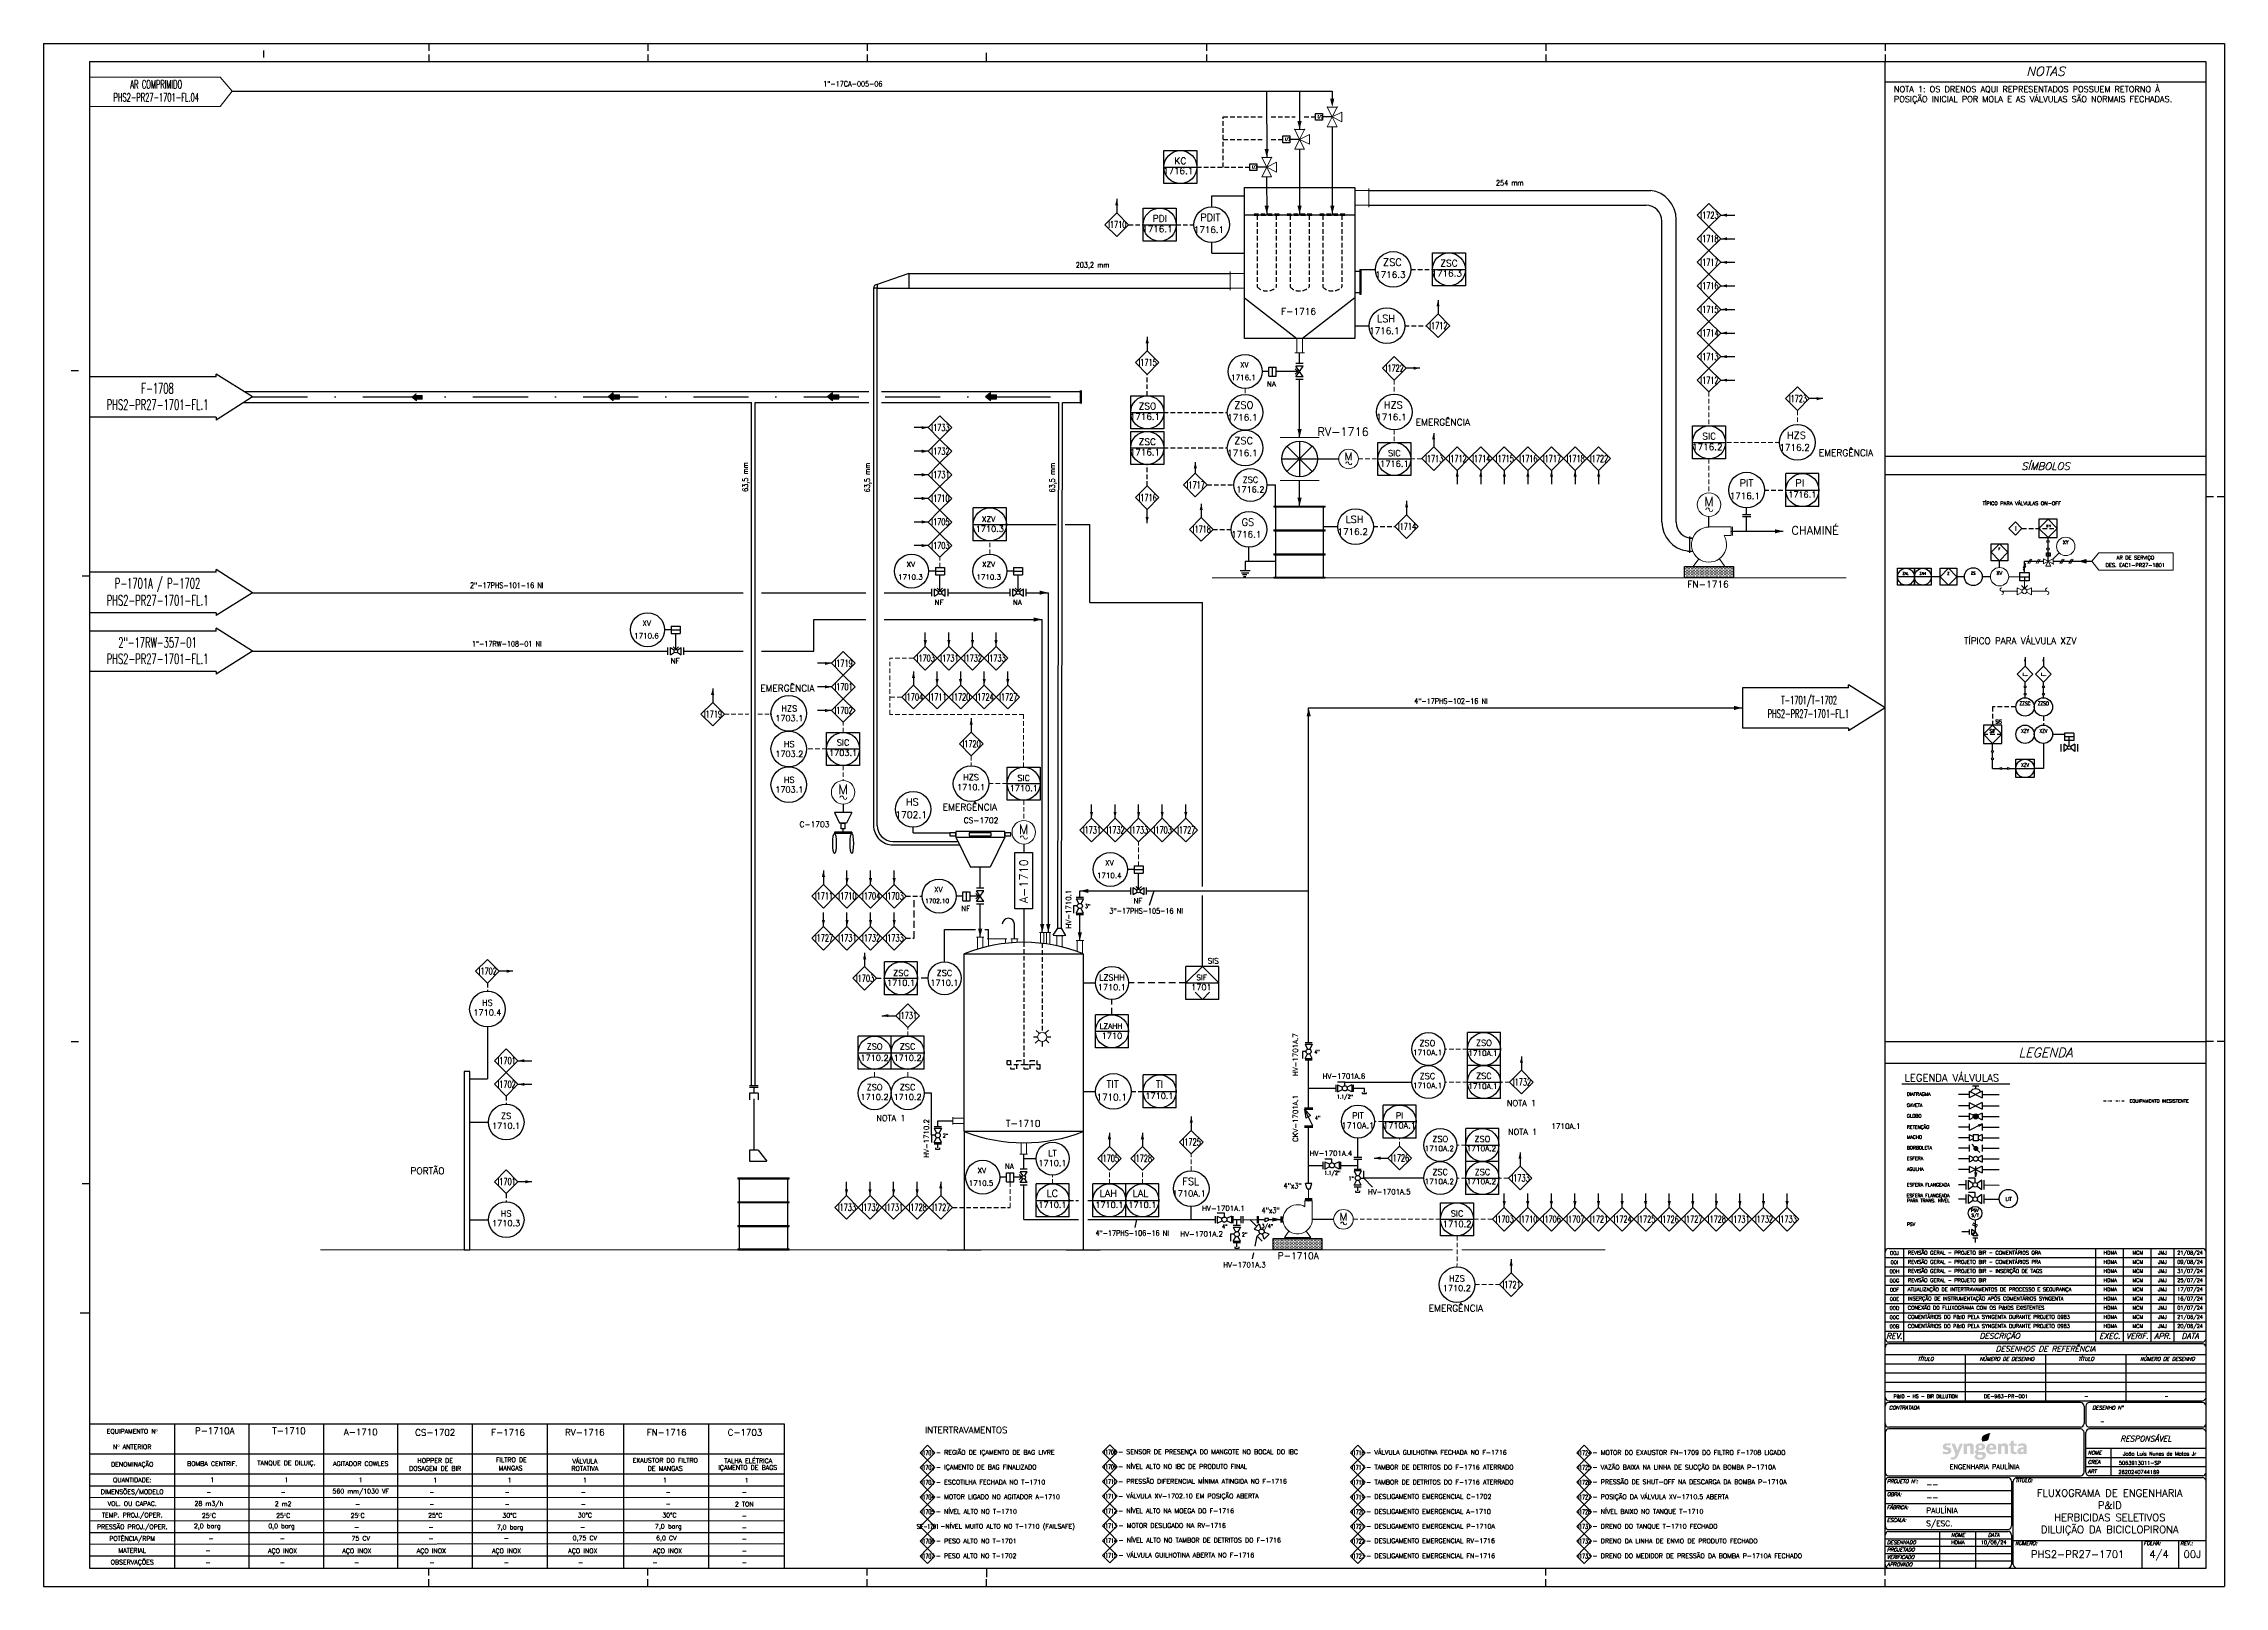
# Model space of a CAD drawing. Extents: x 0 to 1189, y 0 to 841.
import ezdxf
from ezdxf.enums import TextEntityAlignment as Align

# ---------------------------------------------------------------- set-up
doc = ezdxf.new("R2010")
doc.units = 0
doc.header["$LTSCALE"] = 10
doc.header["$MEASUREMENT"] = 0
for name, pattern in [('DASHDOTX2', [2, 1, -0.5, 0, -0.5]), ('DASHEDX2', [1.5, 1, -0.5]), ('DIVIDE2', [0.625, 0.25, -0.125, 0, -0.125, 0, -0.125]), ('HIDDEN', [0.375, 0.25, -0.125])]:
    doc.linetypes.add(name, pattern=pattern)
doc.layers.get('0').update_dxf_attribs({"linetype": 'CONTINUOUS'})
for name, color, linetype in [('009', 9, 'CONTINUOUS'), ('1', 7, 'CONTINUOUS'), ('3', 7, 'CONTINUOUS'), ('5', 5, 'CONTINUOUS'), ('6', 6, 'CONTINUOUS'), ('7', 7, 'CONTINUOUS'), ('EQUIP', 7, 'CONTINUOUS'), ('EXT', 7, 'CONTINUOUS'), ('FORMATO', 7, 'CONTINUOUS'), ('Inexistente', 8, 'CONTINUOUS'), ('LINHA', 7, 'CONTINUOUS'), ('PL4', 4, 'CONTINUOUS'), ('Revisão', 2, 'CONTINUOUS'), ('TEXTO', 7, 'CONTINUOUS'), ('TEXTO1', 7, 'CONTINUOUS'), ('TEXTO2', 7, 'CONTINUOUS'), ('TEXTO5', 5, 'CONTINUOUS'), ('VALV', 7, 'CONTINUOUS'), ('Válvula', 3, 'CONTINUOUS')]:
    doc.layers.add(name, color=color, linetype=linetype)
doc.styles.add('GARAMOND', font='romans.shx')
doc.styles.add('MONOTXT', font='romans.shx', dxfattribs={"height": 0.2})
doc.styles.add('ROMANS', font='ROMANS', dxfattribs={"height": 0.2})
doc.styles.get("Standard").update_dxf_attribs({"font": 'ROMANS', "height": 1000})
doc.linetypes.add('FENCELINE1', pattern='A,0.25,-0.1,[133,ltypeshp.shx,S=0.1,R=0,X=-0.1,Y=0],-0.1,1', length=1.45)

msp = doc.modelspace()

# ---------------------------------------------------------------- hatches: boundary and pattern name
at = {"layer": '009', "linetype": 'Continuous'}
h = msp.add_hatch(color=256, dxfattribs=at)
edge = h.paths.add_edge_path()
edge.add_spline(control_points=[(1056.9, 78.9), (1056.9, 79.1), (1056.8, 79.5), (1056.7, 80.1), (1056.7, 80.6), (1056.8, 81.1), (1057, 81.5), (1057.2, 81.9), (1057.5, 82.2), (1057.8, 82.4), (1058.2, 82.6), (1058.6, 82.8), (1059, 83), (1059.4, 83.1), (1059.9, 83.3), (1060.4, 83.4), (1060.8, 83.4), (1061.5, 83.7), (1061.4, 83.5), (1061.3, 83.4), (1061.3, 83.2), (1061.2, 83.1), (1061.2, 83), (1061.1, 82.9), (1061.1, 82.7), (1061, 82.6), (1061, 82.4), (1060.9, 82.3), (1060.9, 82.1), (1060.8, 81.9), (1060.8, 81.7), (1060.7, 81.5), (1060.7, 81.3), (1060.6, 81), (1060.5, 80.6), (1060.4, 80.2), (1060.2, 79.9), (1059.9, 79.7), (1059.7, 79.5), (1059.4, 79.3), (1059.1, 79.3), (1058.8, 79.2), (1058.5, 79.2), (1058.2, 79.1), (1058, 79.1), (1057.7, 79.1), (1057.5, 79.1), (1057.2, 79.1), (1057.1, 79), (1057, 79), (1056.9, 78.9)], knot_values=[0, 0, 0, 0, 0.042797, 0.080455, 0.113865, 0.144023, 0.171973, 0.198753, 0.225266, 0.25221, 0.280061, 0.309072, 0.339316, 0.370743, 0.403222, 0.436534, 0.470444, 0.504671, 0.512886, 0.52111, 0.529433, 0.537914, 0.546639, 0.55567, 0.565088, 0.574959, 0.585365, 0.596367, 0.608043, 0.620454, 0.633683, 0.647781, 0.662827, 0.678884, 0.709889, 0.736889, 0.760892, 0.782863, 0.803631, 0.823808, 0.84374, 0.863539, 0.88311, 0.902242, 0.920623, 0.937906, 0.953712, 0.967749, 0.979868, 0.9903, 0.9903, 0.9903, 0.9903], degree=3, periodic=0)
h = msp.add_hatch(color=256, dxfattribs=at)
edge = h.paths.add_edge_path(flags=16)
edge.add_spline(control_points=[(1055.9, 77), (1056, 77), (1056, 77), (1056.1, 77), (1056.2, 76.9), (1056.3, 76.9), (1056.3, 76.9), (1056.4, 76.8), (1056.5, 76.8), (1056.5, 76.7), (1056.6, 76.6), (1056.7, 76.6), (1056.7, 76.5), (1056.7, 76.4), (1056.8, 76.3), (1056.8, 76.3), (1056.8, 76.2), (1056.8, 76.1), (1056.8, 76), (1056.8, 75.9), (1056.8, 75.8), (1056.7, 75.7), (1056.7, 75.7), (1056.7, 75.6), (1056.6, 75.5), (1056.5, 75.5), (1056.5, 75.4), (1056.4, 75.3), (1056.3, 75.3), (1056.3, 75.3), (1056.2, 75.2), (1056.1, 75.2), (1056, 75.2), (1055.9, 75.2), (1055.8, 75.2), (1055.7, 75.2), (1055.7, 75.2), (1055.6, 75.3), (1055.5, 75.3), (1055.4, 75.3), (1055.4, 75.4), (1055.3, 75.5), (1055.2, 75.5), (1055.2, 75.6), (1055.1, 75.7), (1055.1, 75.7), (1055.1, 75.8), (1055.1, 75.9), (1055, 76), (1055, 76.1), (1055, 76.2), (1055.1, 76.3), (1055.1, 76.3), (1055.1, 76.4), (1055.1, 76.5), (1055.2, 76.6), (1055.2, 76.6), (1055.3, 76.7), (1055.4, 76.8), (1055.4, 76.8), (1055.5, 76.9), (1055.6, 76.9), (1055.7, 76.9), (1055.8, 77), (1055.9, 77), (1055.9, 77)], knot_values=[0, 0, 0, 0, 0.005937, 0.011765, 0.017515, 0.023197, 0.028848, 0.03447, 0.040077, 0.045673, 0.051284, 0.056904, 0.062551, 0.068221, 0.07395, 0.079733, 0.085607, 0.091587, 0.097574, 0.103449, 0.109239, 0.114957, 0.120635, 0.126278, 0.131898, 0.137506, 0.143107, 0.148715, 0.154339, 0.159985, 0.165671, 0.171418, 0.177246, 0.183183, 0.189108, 0.194936, 0.20068, 0.206373, 0.212016, 0.21764, 0.223248, 0.228854, 0.234457, 0.240077, 0.24572, 0.251399, 0.257115, 0.262906, 0.268781, 0.274769, 0.280749, 0.286623, 0.292407, 0.298133, 0.303805, 0.309452, 0.315072, 0.320678, 0.326279, 0.331887, 0.337509, 0.343155, 0.348845, 0.354591, 0.366329, 0.366329, 0.366329, 0.366329], degree=3, periodic=0)
edge = h.paths.add_edge_path()
edge.add_line((1040.2, 77.8), (1042.1, 77.8))
edge.add_line((1042.1, 77.8), (1043.4, 74.1))
edge.add_line((1043.4, 74.1), (1044.8, 77.8))
edge.add_line((1044.8, 77.8), (1046.4, 77.8))
edge.add_line((1046.4, 77.8), (1043.7, 71.1))
edge.add_spline(control_points=[(1043.7, 71.1), (1043.6, 70.9), (1043.5, 70.6), (1043.2, 70.2), (1042.9, 69.9), (1042.6, 69.6), (1042.3, 69.4), (1042, 69.3), (1041.7, 69.2), (1041.4, 69.1), (1041.2, 69.1), (1040.9, 69.1), (1040.6, 69.1), (1040.4, 69.1), (1040.2, 69.2), (1040, 69.2), (1039.9, 69.2), (1039.9, 69.2)], knot_values=[0, 0, 0, 0, 0.035096, 0.066274, 0.094246, 0.119668, 0.143135, 0.165134, 0.185997, 0.205924, 0.22495, 0.243009, 0.259919, 0.275427, 0.289198, 0.300891, 0.310095, 0.310095, 0.310095, 0.310095], degree=3, periodic=0)
edge.add_line((1039.9, 69.2), (1039.8, 69.3))
edge.add_line((1039.8, 69.3), (1040, 70.3))
edge.add_spline(control_points=[(1040, 70.3), (1040.1, 70.3), (1040.2, 70.3), (1040.3, 70.3), (1040.4, 70.3), (1040.6, 70.3), (1040.7, 70.3), (1040.9, 70.3), (1041, 70.3), (1041.2, 70.3), (1041.3, 70.4), (1041.5, 70.5), (1041.7, 70.7), (1041.8, 70.9), (1042, 71.1), (1042.1, 71.4), (1042.2, 71.6), (1042.3, 71.7)], knot_values=[0, 0, 0, 0, 0.008985, 0.018232, 0.027691, 0.037281, 0.046976, 0.056778, 0.066796, 0.077236, 0.088418, 0.100741, 0.114656, 0.130639, 0.149142, 0.170606, 0.195444, 0.195444, 0.195444, 0.195444], degree=3, periodic=0)
edge.add_line((1042.3, 71.7), (1042.4, 72.1))
edge.add_line((1042.4, 72.1), (1040.2, 77.8))
edge = h.paths.add_edge_path()
edge.add_line((1046.8, 72.1), (1046.8, 77.8))
edge.add_line((1046.8, 77.8), (1048.5, 77.8))
edge.add_line((1048.5, 77.8), (1048.5, 77.4))
edge.add_spline(control_points=[(1048.5, 77.4), (1048.6, 77.4), (1048.8, 77.5), (1049.1, 77.7), (1049.3, 77.8), (1049.6, 77.9), (1050, 77.9), (1050.3, 78), (1050.6, 78), (1050.9, 77.9), (1051.2, 77.9), (1051.4, 77.8), (1051.7, 77.6), (1051.9, 77.5), (1052.1, 77.3), (1052.2, 77), (1052.2, 76.8), (1052.3, 76.7)], knot_values=[0, 0, 0, 0, 0.019143, 0.038917, 0.059176, 0.079729, 0.100372, 0.120899, 0.141119, 0.160852, 0.180001, 0.198501, 0.216428, 0.233971, 0.251528, 0.269635, 0.289004, 0.289004, 0.289004, 0.289004], degree=3, periodic=0)
edge.add_line((1052.3, 76.7), (1052.3, 76.4))
edge.add_line((1052.3, 76.4), (1052.3, 72.1))
edge.add_line((1052.3, 72.1), (1050.5, 72.1))
edge.add_line((1050.5, 72.1), (1050.5, 76))
edge.add_spline(control_points=[(1050.5, 76), (1050.5, 76.1), (1050.5, 76.2), (1050.4, 76.3), (1050.3, 76.4), (1050.2, 76.5), (1050.1, 76.5), (1049.9, 76.6), (1049.7, 76.6), (1049.6, 76.6), (1049.4, 76.5), (1049.2, 76.5), (1049.1, 76.5), (1048.9, 76.4), (1048.8, 76.3), (1048.7, 76.2), (1048.6, 76.2), (1048.6, 76.1)], knot_values=[0, 0, 0, 0, 0.009793, 0.018655, 0.027432, 0.036697, 0.046686, 0.057413, 0.068742, 0.08046, 0.092296, 0.103982, 0.115223, 0.125761, 0.135346, 0.143833, 0.151246, 0.151246, 0.151246, 0.151246], degree=3, periodic=0)
edge.add_line((1048.6, 76.1), (1048.6, 76))
edge.add_line((1048.6, 76), (1048.6, 72.1))
edge.add_line((1048.6, 72.1), (1046.8, 72.1))
edge = h.paths.add_edge_path()
edge.add_line((1065.5, 72.1), (1065.5, 77.8))
edge.add_line((1065.5, 77.8), (1067.2, 77.8))
edge.add_line((1067.2, 77.8), (1067.2, 77.4))
edge.add_spline(control_points=[(1067.2, 77.4), (1067.3, 77.4), (1067.5, 77.5), (1067.8, 77.7), (1068, 77.8), (1068.3, 77.9), (1068.7, 77.9), (1069, 78), (1069.3, 78), (1069.6, 77.9), (1069.9, 77.9), (1070.1, 77.8), (1070.4, 77.6), (1070.6, 77.5), (1070.8, 77.3), (1070.9, 77), (1070.9, 76.8), (1071, 76.7)], knot_values=[0, 0, 0, 0, 0.019133, 0.038907, 0.059163, 0.079719, 0.100358, 0.120889, 0.141102, 0.160846, 0.179984, 0.198491, 0.216414, 0.233963, 0.251516, 0.269625, 0.288993, 0.288993, 0.288993, 0.288993], degree=3, periodic=0)
edge.add_line((1071, 76.7), (1071, 76.4))
edge.add_line((1071, 76.4), (1071, 72.1))
edge.add_line((1071, 72.1), (1069.2, 72.1))
edge.add_line((1069.2, 72.1), (1069.2, 76))
edge.add_spline(control_points=[(1069.2, 76), (1069.2, 76.1), (1069.2, 76.2), (1069.2, 76.3), (1069.1, 76.4), (1068.9, 76.5), (1068.8, 76.5), (1068.6, 76.6), (1068.5, 76.6), (1068.3, 76.6), (1068.1, 76.5), (1067.9, 76.5), (1067.8, 76.5), (1067.6, 76.4), (1067.5, 76.3), (1067.4, 76.2), (1067.3, 76.2), (1067.3, 76.1)], knot_values=[0, 0, 0, 0, 0.009794, 0.018656, 0.027436, 0.036697, 0.04669, 0.057418, 0.06875, 0.08046, 0.092304, 0.10399, 0.115235, 0.125765, 0.135354, 0.143838, 0.151251, 0.151251, 0.151251, 0.151251], degree=3, periodic=0)
edge.add_line((1067.3, 76.1), (1067.3, 76))
edge.add_line((1067.3, 76), (1067.3, 72.1))
edge.add_line((1067.3, 72.1), (1065.5, 72.1))
edge = h.paths.add_edge_path()
edge.add_line((1072.5, 79.1), (1074.2, 79.6))
edge.add_line((1074.2, 79.6), (1074.2, 77.8))
edge.add_line((1074.2, 77.8), (1075.8, 77.8))
edge.add_line((1075.8, 77.8), (1075.8, 76.7))
edge.add_line((1075.8, 76.7), (1074.2, 76.7))
edge.add_line((1074.2, 76.7), (1074.2, 73.9))
edge.add_spline(control_points=[(1074.2, 73.9), (1074.2, 73.8), (1074.2, 73.8), (1074.3, 73.7), (1074.3, 73.6), (1074.4, 73.5), (1074.4, 73.5), (1074.5, 73.4), (1074.6, 73.4), (1074.7, 73.3), (1074.8, 73.3), (1074.9, 73.3), (1075, 73.2), (1075.1, 73.2), (1075.2, 73.2), (1075.4, 73.2), (1075.5, 73.2), (1075.5, 73.2)], knot_values=[0, 0, 0, 0, 0.006854, 0.013217, 0.019256, 0.025139, 0.031024, 0.037042, 0.043299, 0.049866, 0.056789, 0.064097, 0.071797, 0.079889, 0.08835, 0.097166, 0.106301, 0.106301, 0.106301, 0.106301], degree=3, periodic=0)
edge.add_line((1075.5, 73.2), (1075.7, 73.2))
edge.add_line((1075.7, 73.2), (1075.8, 72.1))
edge.add_spline(control_points=[(1075.8, 72.1), (1075.7, 72.1), (1075.5, 72.1), (1075.2, 72.1), (1075, 72.1), (1074.7, 72), (1074.5, 72), (1074.2, 72.1), (1074, 72.1), (1073.7, 72.1), (1073.5, 72.2), (1073.3, 72.2), (1073.1, 72.3), (1072.9, 72.5), (1072.8, 72.6), (1072.6, 72.8), (1072.6, 73), (1072.5, 73)], knot_values=[0, 0, 0, 0, 0.017591, 0.035256, 0.052866, 0.070277, 0.087381, 0.104053, 0.120221, 0.135827, 0.150884, 0.165437, 0.179632, 0.193713, 0.208009, 0.222938, 0.23897, 0.23897, 0.23897, 0.23897], degree=3, periodic=0)
edge.add_line((1072.5, 73), (1072.5, 73.3))
edge.add_line((1072.5, 73.3), (1072.4, 76.7))
edge.add_line((1072.4, 76.7), (1071.5, 76.7))
edge.add_line((1071.5, 76.7), (1071.5, 77.8))
edge.add_line((1071.5, 77.8), (1072.4, 77.8))
edge.add_line((1072.4, 77.8), (1072.5, 79.1))
edge = h.paths.add_edge_path()
edge.add_line((1039.3, 76.7), (1039.8, 77.8))
edge.add_spline(control_points=[(1039.8, 77.8), (1039.7, 77.8), (1039.7, 77.8), (1039.6, 77.8), (1039.6, 77.9), (1039.5, 77.9), (1039.4, 77.9), (1039.3, 77.9), (1039.2, 77.9), (1039.1, 78), (1039, 78), (1038.9, 78), (1038.8, 78), (1038.7, 78), (1038.6, 78), (1038.5, 78), (1038.4, 78), (1038.2, 78), (1038, 78), (1037.8, 78), (1037.5, 78), (1037.3, 78), (1037.1, 78), (1036.8, 77.9), (1036.6, 77.8), (1036.4, 77.7), (1036.2, 77.6), (1036.1, 77.5), (1035.9, 77.4), (1035.8, 77.2), (1035.7, 77), (1035.6, 76.7), (1035.5, 76.5), (1035.4, 76.3), (1035.5, 76.1), (1035.5, 76.1), (1035.5, 76), (1035.5, 75.8), (1035.5, 75.7), (1035.5, 75.6), (1035.5, 75.5), (1035.6, 75.3), (1035.7, 75.2), (1035.8, 75), (1035.9, 74.9), (1036.1, 74.8), (1036.3, 74.7), (1036.6, 74.6), (1036.9, 74.5), (1037.1, 74.4), (1037.4, 74.4), (1037.5, 74.4), (1037.7, 74.3), (1037.8, 74.3), (1037.9, 74.3), (1038, 74.2), (1038.1, 74.2), (1038.2, 74.2), (1038.2, 74.1), (1038.3, 74.1), (1038.3, 74), (1038.3, 74), (1038.4, 73.9), (1038.4, 73.9), (1038.4, 73.8), (1038.4, 73.8), (1038.4, 73.7), (1038.4, 73.6), (1038.3, 73.5), (1038.2, 73.5), (1038.1, 73.4), (1038, 73.3), (1037.9, 73.3), (1037.7, 73.3), (1037.6, 73.2), (1037.4, 73.2), (1037.2, 73.3), (1036.9, 73.3), (1036.7, 73.3), (1036.4, 73.4), (1036.2, 73.5), (1036.1, 73.5)], knot_values=[0, 0, 0, 0, 0.004527, 0.00945, 0.014725, 0.02032, 0.026185, 0.032297, 0.038609, 0.045092, 0.05169, 0.058384, 0.065127, 0.07189, 0.078624, 0.085305, 0.091882, 0.098339, 0.115729, 0.132694, 0.149179, 0.165163, 0.180619, 0.195576, 0.210065, 0.224189, 0.238064, 0.251887, 0.265884, 0.280319, 0.295496, 0.311716, 0.329273, 0.348446, 0.352899, 0.358495, 0.365074, 0.372473, 0.380574, 0.389281, 0.398558, 0.408429, 0.419005, 0.430446, 0.442998, 0.456945, 0.472633, 0.490396, 0.51059, 0.533565, 0.54561, 0.556415, 0.566071, 0.574653, 0.582275, 0.58901, 0.594965, 0.600233, 0.604944, 0.609179, 0.61306, 0.616682, 0.62014, 0.623483, 0.626776, 0.630037, 0.635568, 0.641277, 0.647375, 0.654043, 0.661432, 0.669682, 0.678914, 0.689238, 0.700746, 0.713555, 0.727751, 0.743445, 0.760722, 0.779702, 0.800469, 0.800469, 0.800469, 0.800469], degree=3, periodic=0)
edge.add_line((1036.1, 73.5), (1035.8, 73.7))
edge.add_line((1035.8, 73.7), (1035.3, 72.5))
edge.add_spline(control_points=[(1035.3, 72.5), (1035.4, 72.4), (1035.7, 72.3), (1036.1, 72.2), (1036.6, 72.1), (1037, 72), (1037.4, 72), (1037.8, 72), (1038.2, 72.1), (1038.5, 72.1), (1038.9, 72.2), (1039.2, 72.4), (1039.4, 72.5), (1039.7, 72.7), (1039.8, 72.9), (1040, 73.1), (1040.1, 73.4), (1040.1, 73.7), (1040.2, 73.9), (1040.1, 74.2), (1040.1, 74.4), (1040, 74.6), (1040, 74.8), (1039.9, 75), (1039.7, 75.2), (1039.6, 75.3), (1039.5, 75.4), (1039.3, 75.5), (1039.1, 75.6), (1039, 75.7), (1038.8, 75.8), (1038.6, 75.8), (1038.4, 75.8), (1038.2, 75.8), (1038, 75.9), (1037.8, 75.9), (1037.6, 76), (1037.4, 76), (1037.3, 76.1), (1037.3, 76.2), (1037.2, 76.3), (1037.2, 76.4), (1037.2, 76.5), (1037.3, 76.6), (1037.4, 76.7), (1037.5, 76.8), (1037.6, 76.8), (1037.7, 76.9), (1037.9, 76.9), (1038.1, 76.9), (1038.3, 76.9), (1038.4, 76.9), (1038.5, 76.9), (1038.6, 76.9), (1038.7, 76.9), (1038.8, 76.8), (1038.9, 76.8), (1038.9, 76.8), (1039, 76.8), (1039, 76.8), (1039.1, 76.8), (1039.1, 76.8), (1039.2, 76.8), (1039.2, 76.7), (1039.3, 76.7), (1039.3, 76.7), (1039.3, 76.7)], knot_values=[0, 0, 0, 0, 0.031293, 0.061562, 0.090802, 0.118973, 0.146062, 0.172011, 0.196792, 0.220371, 0.242752, 0.263938, 0.283994, 0.303031, 0.321249, 0.338939, 0.356496, 0.374413, 0.392239, 0.4088, 0.424283, 0.438887, 0.452782, 0.466157, 0.479154, 0.491917, 0.504519, 0.517066, 0.529594, 0.542139, 0.55469, 0.567258, 0.579811, 0.592329, 0.608572, 0.622672, 0.634819, 0.64524, 0.654159, 0.661885, 0.66874, 0.675136, 0.681468, 0.688118, 0.695385, 0.703473, 0.712551, 0.722736, 0.73413, 0.746835, 0.758045, 0.767696, 0.775962, 0.782997, 0.788978, 0.794052, 0.798397, 0.802161, 0.805528, 0.80863, 0.811634, 0.814682, 0.817943, 0.821557, 0.825687, 0.830495, 0.830495, 0.830495, 0.830495], degree=3, periodic=0)
edge = h.paths.add_edge_path()
edge.add_line((1057.6, 73.3), (1057.4, 73.3))
edge.add_line((1057.4, 73.3), (1055.2, 73.3))
edge.add_spline(control_points=[(1055.2, 73.3), (1055.2, 73.3), (1055.1, 73.3), (1055, 73.3), (1054.9, 73.4), (1054.8, 73.4), (1054.8, 73.5), (1054.7, 73.6), (1054.7, 73.6), (1054.7, 73.7), (1054.6, 73.8), (1054.7, 73.9), (1054.7, 73.9), (1054.7, 74), (1054.8, 74.1), (1054.9, 74.2), (1055, 74.2), (1055.1, 74.3), (1055.1, 74.3), (1055.2, 74.3), (1055.2, 74.3), (1055.3, 74.3), (1055.3, 74.3), (1055.4, 74.3), (1055.4, 74.3), (1055.5, 74.3), (1055.5, 74.3), (1055.6, 74.3), (1055.6, 74.3), (1055.7, 74.2), (1055.8, 74.2), (1055.8, 74.2), (1055.9, 74.2), (1056, 74.2), (1056.2, 74.3), (1056.4, 74.3), (1056.7, 74.3), (1056.9, 74.4), (1057.2, 74.4), (1057.4, 74.5), (1057.6, 74.6), (1057.7, 74.7), (1057.9, 74.8), (1058.1, 75), (1058.2, 75.1), (1058.3, 75.3), (1058.4, 75.5), (1058.5, 75.7), (1058.5, 76), (1058.5, 76.2), (1058.5, 76.4), (1058.5, 76.7), (1058.4, 76.9), (1058.3, 77.1), (1058.2, 77.2), (1058.1, 77.4), (1057.9, 77.5), (1057.8, 77.6), (1057.6, 77.7), (1057.4, 77.8), (1057.2, 77.8), (1056.9, 77.9), (1056.7, 77.9), (1056.5, 77.9), (1056.2, 78), (1055.9, 78), (1055.7, 78), (1055.4, 77.9), (1055.2, 77.9), (1054.9, 77.9), (1054.7, 77.8), (1054.5, 77.7), (1054.3, 77.6), (1054.1, 77.5), (1053.9, 77.4), (1053.8, 77.3), (1053.7, 77.1), (1053.5, 76.9), (1053.5, 76.7), (1053.4, 76.5), (1053.4, 76.3), (1053.3, 76.1), (1053.3, 76), (1053.4, 75.9), (1053.4, 75.8), (1053.4, 75.7), (1053.4, 75.6), (1053.5, 75.5), (1053.5, 75.4), (1053.6, 75.3), (1053.6, 75.2), (1053.7, 75.1), (1053.7, 75), (1053.8, 75), (1053.9, 74.9), (1053.9, 74.8), (1054, 74.8), (1054.2, 74.7), (1053.8, 74.5), (1053.6, 74.3), (1053.4, 74.2), (1053.2, 74), (1053.1, 73.8), (1053.1, 73.6), (1053, 73.4), (1053, 73.2), (1053, 73), (1053.1, 72.8), (1053.2, 72.7), (1053.3, 72.5), (1053.4, 72.4), (1053.6, 72.2), (1053.7, 72.1), (1053.8, 72.1)], knot_values=[0, 0, 0, 0, 0.007918, 0.015283, 0.022109, 0.02845, 0.034336, 0.03984, 0.045041, 0.050059, 0.055018, 0.060098, 0.065465, 0.071289, 0.077724, 0.084914, 0.092974, 0.102016, 0.105551, 0.108998, 0.112389, 0.115729, 0.119046, 0.122336, 0.125633, 0.128934, 0.132276, 0.135652, 0.139082, 0.142578, 0.146161, 0.149834, 0.153618, 0.157515, 0.174808, 0.19163, 0.20796, 0.223783, 0.239103, 0.253937, 0.268325, 0.282319, 0.29602, 0.309538, 0.323035, 0.33669, 0.350699, 0.365285, 0.380664, 0.397066, 0.413295, 0.428242, 0.442173, 0.455398, 0.46819, 0.480845, 0.49359, 0.506632, 0.520088, 0.53407, 0.548624, 0.563781, 0.579521, 0.595832, 0.612662, 0.629964, 0.647289, 0.664225, 0.680728, 0.696766, 0.712312, 0.727367, 0.741929, 0.756043, 0.769753, 0.783153, 0.796372, 0.80957, 0.822938, 0.836697, 0.851082, 0.866338, 0.874105, 0.881623, 0.888928, 0.896037, 0.90299, 0.909795, 0.91649, 0.923087, 0.929626, 0.936113, 0.942573, 0.949021, 0.95549, 0.961969, 0.968488, 0.975047, 0.996815, 1.016342, 1.033909, 1.049808, 1.064343, 1.077811, 1.090498, 1.102642, 1.114478, 1.126146, 1.137768, 1.149388, 1.161057, 1.172753, 1.196128, 1.196128, 1.196128, 1.196128], degree=3, periodic=0)
edge.add_spline(control_points=[(1053.8, 72.1), (1053.8, 72), (1053.6, 72), (1053.5, 71.8), (1053.4, 71.7), (1053.3, 71.6), (1053.2, 71.5), (1053.1, 71.4), (1053, 71.3), (1053, 71.2), (1053, 71.2), (1052.9, 71.1), (1052.9, 71), (1052.9, 70.9), (1052.9, 70.8), (1052.9, 70.8), (1052.9, 70.7), (1052.9, 70.5), (1052.9, 70.3), (1053, 70.1), (1053.2, 69.9), (1053.3, 69.7), (1053.5, 69.5), (1053.6, 69.4), (1053.8, 69.3), (1054, 69.2), (1054.3, 69.1), (1054.5, 69.1), (1054.7, 69.1), (1054.9, 69), (1055.2, 69), (1055.4, 69), (1055.6, 69), (1055.9, 69), (1056.1, 69), (1056.4, 69), (1056.7, 69.1), (1057, 69.1), (1057.3, 69.2), (1057.5, 69.3), (1057.7, 69.4), (1058, 69.5), (1058.2, 69.7), (1058.3, 69.8), (1058.5, 70), (1058.6, 70.2), (1058.8, 70.4), (1058.9, 70.6), (1058.9, 70.8), (1059, 71), (1059, 71.2), (1059, 71.4), (1059, 71.6), (1059, 71.8), (1059, 72), (1058.9, 72.1), (1058.8, 72.3), (1058.8, 72.5), (1058.6, 72.7), (1058.5, 72.8), (1058.4, 72.9), (1058.2, 73.1), (1058, 73.1), (1057.8, 73.2), (1057.7, 73.3), (1057.6, 73.3)], knot_values=[0, 0, 0, 0, 0.013773, 0.026117, 0.037167, 0.047053, 0.055911, 0.063872, 0.071083, 0.077674, 0.083777, 0.089513, 0.094987, 0.100277, 0.10546, 0.110584, 0.115688, 0.120801, 0.139368, 0.156357, 0.172181, 0.187239, 0.201887, 0.216392, 0.230962, 0.245694, 0.260654, 0.275804, 0.291094, 0.306419, 0.32167, 0.336691, 0.351336, 0.365435, 0.385557, 0.405078, 0.424018, 0.442397, 0.460243, 0.477569, 0.494409, 0.510798, 0.526777, 0.542394, 0.557707, 0.572797, 0.587734, 0.602625, 0.617569, 0.632698, 0.645024, 0.657513, 0.670117, 0.682797, 0.695493, 0.708188, 0.720853, 0.733498, 0.746122, 0.758795, 0.77158, 0.784605, 0.797994, 0.811949, 0.826652, 0.826652, 0.826652, 0.826652], degree=3, periodic=0)
edge = h.paths.add_edge_path(flags=16)
edge.add_line((1054.9, 71.8), (1055, 71.9))
edge.add_line((1055, 71.9), (1056.8, 71.8))
edge.add_spline(control_points=[(1056.8, 71.8), (1056.8, 71.8), (1056.8, 71.8), (1056.9, 71.8), (1056.9, 71.8), (1056.9, 71.7), (1057, 71.7), (1057, 71.7), (1057.1, 71.6), (1057.1, 71.6), (1057.1, 71.5), (1057.2, 71.5), (1057.2, 71.4), (1057.2, 71.4), (1057.3, 71.3), (1057.3, 71.2), (1057.3, 71.2), (1057.3, 71.1), (1057.3, 71), (1057.2, 70.9), (1057.2, 70.8), (1057.2, 70.7), (1057.1, 70.6), (1057, 70.6), (1056.9, 70.5), (1056.8, 70.4), (1056.7, 70.4), (1056.6, 70.3), (1056.5, 70.3), (1056.4, 70.2), (1056.2, 70.2), (1056.1, 70.2), (1055.9, 70.2), (1055.8, 70.2), (1055.6, 70.2), (1055.4, 70.2), (1055.3, 70.2), (1055.1, 70.3), (1054.9, 70.3), (1054.8, 70.4), (1054.7, 70.4), (1054.6, 70.5), (1054.5, 70.6), (1054.4, 70.7), (1054.4, 70.8), (1054.4, 70.9), (1054.3, 71), (1054.4, 71.1), (1054.4, 71.3), (1054.4, 71.4), (1054.5, 71.5), (1054.5, 71.5), (1054.5, 71.5), (1054.5, 71.6), (1054.6, 71.6), (1054.6, 71.6), (1054.6, 71.6), (1054.7, 71.7), (1054.7, 71.7), (1054.7, 71.7), (1054.8, 71.7), (1054.8, 71.8), (1054.8, 71.8), (1054.9, 71.8), (1054.9, 71.8), (1054.9, 71.8)], knot_values=[0, 0, 0, 0, 0.001894, 0.004204, 0.006939, 0.010049, 0.013502, 0.017227, 0.021184, 0.025294, 0.029525, 0.033803, 0.038085, 0.042319, 0.046482, 0.05053, 0.054467, 0.058284, 0.065697, 0.072856, 0.079875, 0.086847, 0.093865, 0.101006, 0.108331, 0.115897, 0.123737, 0.131888, 0.140364, 0.149192, 0.158362, 0.16789, 0.177774, 0.188007, 0.2003, 0.212061, 0.223247, 0.233856, 0.243852, 0.253261, 0.2621, 0.270433, 0.278337, 0.285971, 0.293515, 0.301207, 0.309279, 0.317996, 0.327584, 0.33825, 0.340734, 0.343238, 0.345761, 0.348305, 0.350873, 0.35347, 0.356094, 0.358747, 0.361441, 0.364166, 0.366936, 0.369743, 0.372598, 0.375495, 0.378443, 0.378443, 0.378443, 0.378443], degree=3, periodic=0)
edge = h.paths.add_edge_path()
edge.add_line((1064.7, 75.1), (1064.7, 74.6))
edge.add_line((1064.7, 74.6), (1060.9, 74.6))
edge.add_spline(control_points=[(1060.9, 74.6), (1060.9, 74.5), (1060.9, 74.3), (1061, 74.1), (1061.1, 73.8), (1061.3, 73.7), (1061.4, 73.5), (1061.6, 73.4), (1061.8, 73.3), (1062.1, 73.3), (1062.3, 73.3), (1062.6, 73.3), (1062.8, 73.3), (1063.1, 73.3), (1063.3, 73.4), (1063.6, 73.5), (1063.7, 73.5), (1063.8, 73.6)], knot_values=[0, 0, 0, 0, 0.019932, 0.037463, 0.053309, 0.068174, 0.082705, 0.09736, 0.112437, 0.128066, 0.144239, 0.160863, 0.177771, 0.194765, 0.211595, 0.228017, 0.243757, 0.243757, 0.243757, 0.243757], degree=3, periodic=0)
edge.add_line((1063.8, 73.6), (1064, 73.7))
edge.add_line((1064, 73.7), (1064.5, 72.7))
edge.add_spline(control_points=[(1064.5, 72.7), (1064.4, 72.6), (1064.3, 72.6), (1064.1, 72.5), (1063.9, 72.4), (1063.7, 72.3), (1063.6, 72.3), (1063.4, 72.2), (1063.3, 72.2), (1063.1, 72.1), (1063, 72.1), (1062.9, 72.1), (1062.7, 72), (1062.6, 72), (1062.4, 72), (1062.2, 72), (1062.1, 72), (1061.9, 72), (1061.6, 72), (1061.3, 72), (1061, 72.1), (1060.8, 72.2), (1060.5, 72.3), (1060.3, 72.5), (1060, 72.6), (1059.8, 72.8), (1059.7, 73), (1059.5, 73.3), (1059.4, 73.5), (1059.2, 73.8), (1059.2, 74.1), (1059.1, 74.4), (1059.1, 74.7), (1059, 75), (1059.1, 75.3), (1059.1, 75.6), (1059.2, 75.9), (1059.3, 76.2), (1059.4, 76.4), (1059.6, 76.7), (1059.7, 76.9), (1059.9, 77.1), (1060.1, 77.3), (1060.3, 77.5), (1060.5, 77.6), (1060.8, 77.7), (1061.1, 77.8), (1061.3, 77.9), (1061.6, 77.9), (1061.9, 78), (1062.2, 77.9), (1062.5, 77.9), (1062.7, 77.9), (1063, 77.8), (1063.3, 77.8), (1063.5, 77.7), (1063.7, 77.5), (1063.9, 77.4), (1064.1, 77.2), (1064.3, 76.9), (1064.4, 76.7), (1064.6, 76.3), (1064.6, 76), (1064.7, 75.6), (1064.7, 75.3), (1064.7, 75.1)], knot_values=[0, 0, 0, 0, 0.0148, 0.028473, 0.041154, 0.052966, 0.064053, 0.074534, 0.084561, 0.094254, 0.103773, 0.113241, 0.122809, 0.132598, 0.142757, 0.15341, 0.164686, 0.176709, 0.196275, 0.215404, 0.234182, 0.252698, 0.271028, 0.289256, 0.307433, 0.325639, 0.343913, 0.362334, 0.380958, 0.399856, 0.419091, 0.438758, 0.458928, 0.479712, 0.500515, 0.520744, 0.540466, 0.559759, 0.578678, 0.597286, 0.615641, 0.633801, 0.651821, 0.669762, 0.687688, 0.705661, 0.72377, 0.742086, 0.76071, 0.77973, 0.79884, 0.817589, 0.835912, 0.853802, 0.871281, 0.888468, 0.90554, 0.922778, 0.940532, 0.959222, 0.979304, 1.001236, 1.025472, 1.052421, 1.082483, 1.082483, 1.082483, 1.082483], degree=3, periodic=0)
edge = h.paths.add_edge_path(flags=16)
edge.add_line((1060.9, 75.7), (1062.9, 75.7))
edge.add_spline(control_points=[(1062.9, 75.7), (1062.9, 75.7), (1062.9, 75.8), (1062.9, 75.9), (1062.9, 76), (1062.9, 76.1), (1062.9, 76.1), (1062.9, 76.2), (1062.8, 76.3), (1062.8, 76.4), (1062.7, 76.5), (1062.6, 76.5), (1062.6, 76.6), (1062.5, 76.7), (1062.4, 76.7), (1062.3, 76.8), (1062.1, 76.8), (1062, 76.8), (1061.9, 76.8), (1061.9, 76.8), (1061.8, 76.8), (1061.7, 76.8), (1061.7, 76.7), (1061.6, 76.7), (1061.5, 76.7), (1061.4, 76.6), (1061.3, 76.6), (1061.2, 76.5), (1061.2, 76.4), (1061.1, 76.3), (1061, 76.2), (1061, 76), (1060.9, 75.9), (1060.9, 75.8), (1060.9, 75.7)], knot_values=[0, 0, 0, 0, 0.005013, 0.010332, 0.015898, 0.021667, 0.027589, 0.033642, 0.039792, 0.04604, 0.052394, 0.058885, 0.065563, 0.072505, 0.079807, 0.087573, 0.095933, 0.105006, 0.108845, 0.113196, 0.118007, 0.123215, 0.128775, 0.134651, 0.140824, 0.14729, 0.154062, 0.161182, 0.168706, 0.17672, 0.185317, 0.194609, 0.204723, 0.215781, 0.215781, 0.215781, 0.215781], degree=3, periodic=0)
edge = h.paths.add_edge_path(flags=16)
edge.add_line((1079.5, 74.7), (1079.5, 73.7))
edge.add_spline(control_points=[(1079.5, 73.7), (1079.5, 73.6), (1079.5, 73.6), (1079.4, 73.5), (1079.4, 73.5), (1079.3, 73.4), (1079.2, 73.4), (1079, 73.3), (1078.9, 73.3), (1078.8, 73.2), (1078.6, 73.2), (1078.5, 73.2), (1078.4, 73.2), (1078.2, 73.3), (1078.1, 73.4), (1078, 73.4), (1078, 73.6), (1077.9, 73.7), (1077.9, 73.9), (1077.9, 74.1), (1078, 74.2), (1078.1, 74.3), (1078.1, 74.4), (1078.3, 74.5), (1078.4, 74.6), (1078.5, 74.6), (1078.6, 74.7), (1078.8, 74.7), (1078.9, 74.7), (1079.1, 74.7), (1079.2, 74.7), (1079.3, 74.7), (1079.4, 74.7), (1079.5, 74.7)], knot_values=[0, 0, 0, 0, 0.003994, 0.009053, 0.015268, 0.022497, 0.03056, 0.039227, 0.048279, 0.057497, 0.066702, 0.075734, 0.084498, 0.092995, 0.101369, 0.109921, 0.119133, 0.129575, 0.142267, 0.153292, 0.163102, 0.172181, 0.180914, 0.189625, 0.198466, 0.207516, 0.216714, 0.22598, 0.235171, 0.244128, 0.252644, 0.260531, 0.273543, 0.273543, 0.273543, 0.273543], degree=3, periodic=0)
edge = h.paths.add_edge_path()
edge.add_line((1081.2, 76.2), (1081.2, 72.1))
edge.add_line((1081.2, 72.1), (1079.6, 72.1))
edge.add_line((1079.6, 72.1), (1079.6, 72.5))
edge.add_spline(control_points=[(1079.6, 72.5), (1079.5, 72.5), (1079.4, 72.4), (1079.1, 72.3), (1078.9, 72.2), (1078.7, 72.1), (1078.5, 72.1), (1078.3, 72), (1078.1, 72), (1077.9, 72), (1077.7, 72), (1077.5, 72), (1077.4, 72), (1077.2, 72.1), (1077.1, 72.1), (1077, 72.2), (1076.9, 72.2), (1076.8, 72.3), (1076.7, 72.3), (1076.6, 72.4), (1076.5, 72.5), (1076.4, 72.6), (1076.3, 72.7), (1076.3, 72.9), (1076.2, 73), (1076.2, 73.2), (1076.1, 73.3), (1076.1, 73.5), (1076.1, 73.7), (1076.1, 73.9), (1076.2, 74.1), (1076.2, 74.3), (1076.3, 74.5), (1076.4, 74.7), (1076.5, 74.8), (1076.6, 74.9), (1076.8, 75.1), (1076.9, 75.2), (1077.1, 75.3), (1077.2, 75.4), (1077.4, 75.5), (1077.6, 75.5), (1077.8, 75.6), (1078.1, 75.7), (1078.3, 75.7), (1078.5, 75.7), (1078.8, 75.8), (1079, 75.8), (1079.2, 75.8), (1079.5, 75.7), (1079.5, 75.9), (1079.5, 76.1), (1079.5, 76.2), (1079.5, 76.3), (1079.4, 76.4), (1079.4, 76.4), (1079.3, 76.5), (1079.3, 76.6), (1079.2, 76.6), (1079.1, 76.7), (1079, 76.7), (1078.9, 76.7), (1078.8, 76.7), (1078.7, 76.8), (1078.6, 76.8), (1078.4, 76.7), (1078.3, 76.7), (1078.3, 76.7), (1078.2, 76.7), (1078.1, 76.7), (1078, 76.7), (1077.9, 76.7), (1077.8, 76.6), (1077.7, 76.6), (1077.6, 76.6), (1077.5, 76.5), (1077.4, 76.5), (1077.3, 76.4), (1077.2, 76.4), (1077.1, 76.3), (1077, 76.3), (1077, 76.3)], knot_values=[0, 0, 0, 0, 0.017532, 0.034121, 0.049877, 0.064873, 0.07919, 0.092863, 0.105935, 0.118402, 0.130283, 0.14155, 0.152173, 0.1621, 0.171289, 0.179667, 0.187171, 0.193715, 0.201255, 0.209382, 0.218058, 0.227231, 0.236855, 0.246886, 0.257299, 0.268077, 0.279205, 0.290717, 0.302638, 0.315038, 0.327984, 0.341596, 0.355989, 0.371299, 0.381705, 0.392585, 0.403992, 0.415976, 0.428521, 0.441631, 0.455273, 0.46942, 0.484004, 0.498998, 0.514333, 0.529967, 0.545826, 0.561859, 0.578009, 0.594227, 0.603059, 0.611151, 0.618571, 0.625425, 0.631808, 0.637863, 0.643723, 0.649542, 0.65546, 0.6616, 0.668074, 0.674958, 0.682325, 0.690216, 0.698669, 0.707696, 0.713315, 0.719149, 0.725198, 0.731442, 0.737887, 0.744502, 0.751287, 0.758213, 0.765291, 0.772476, 0.779775, 0.787159, 0.79463, 0.802158, 0.809741, 0.809741, 0.809741, 0.809741], degree=3, periodic=0)
edge.add_line((1077, 76.3), (1076.9, 76.2))
edge.add_line((1076.9, 76.2), (1076.4, 77.3))
edge.add_spline(control_points=[(1076.4, 77.3), (1076.5, 77.3), (1076.6, 77.4), (1076.8, 77.5), (1077, 77.6), (1077.2, 77.6), (1077.4, 77.7), (1077.5, 77.8), (1077.7, 77.8), (1077.9, 77.8), (1078.1, 77.9), (1078.3, 77.9), (1078.5, 77.9), (1078.7, 77.9), (1078.9, 78), (1079.1, 78), (1079.3, 78), (1079.5, 78), (1079.6, 77.9), (1079.8, 77.9), (1079.9, 77.9), (1080.1, 77.8), (1080.2, 77.7), (1080.4, 77.7), (1080.5, 77.6), (1080.6, 77.5), (1080.7, 77.4), (1080.8, 77.3), (1080.9, 77.1), (1081, 77), (1081.1, 76.8), (1081.2, 76.6), (1081.2, 76.4), (1081.2, 76.3), (1081.2, 76.2)], knot_values=[0, 0, 0, 0, 0.013417, 0.026699, 0.039862, 0.052937, 0.065931, 0.078876, 0.091779, 0.104672, 0.117556, 0.130458, 0.14339, 0.156368, 0.169395, 0.182495, 0.195673, 0.208936, 0.218601, 0.228412, 0.238317, 0.248284, 0.258289, 0.268339, 0.278441, 0.288641, 0.298989, 0.309583, 0.320524, 0.331941, 0.343987, 0.356811, 0.370582, 0.385454, 0.385454, 0.385454, 0.385454], degree=3, periodic=0)
at = {"layer": 'EQUIP'}
h = msp.add_hatch(dxfattribs=at)
h.set_pattern_fill('DOTS', color=256, scale=12.5)
h.set_pattern_definition([(0, (-1559.49124, 42.3245), (0.390625, 0.78125), [0, -0.78125])])
h.paths.add_polyline_path([(894.7, 555.9), (894.7, 549.7), (921.3, 549.7), (921.3, 555.9)])
h = msp.add_hatch(dxfattribs=at)
h.set_pattern_fill('DOTS', color=256, scale=12.5)
h.set_pattern_definition([(0, (-1783.7954, -323.8578), (0.390625, 0.78125), [0, -0.78125])])
h.paths.add_polyline_path([(670.4, 189.7), (670.4, 183.5), (697, 183.5), (697, 189.7)])

# ---------------------------------------------------------------- linework, layer by layer
at = {"linetype": 'Continuous', "lineweight": 5}
for p, q in [((96.2, 822.8), (102.8, 815)), ((102.8, 815), (96.2, 806.8)), ((1120.6, 563.4), (1116.7, 558.8)), ((1161, 563.4), (1120.6, 563.4)), ((1161, 554), (1161, 563.4)), ((637.1, 549.7), (894.7, 549.7)), ((921.3, 549.7), (982.8, 549.7)), ((1116.7, 558.8), (1120.6, 554)), ((1120.6, 554), (1161, 554)), ((1067.6, 542.5), (1076.1, 542.5)), ((1083.9, 542.5), (1092.4, 542.5)), ((689.7, 216.7), (689.7, 211.3)), ((150.9, 183.5), (492.7, 183.5)), ((511.2, 183.5), (557.5, 183.5)), ((576.1, 183.5), (670.4, 183.5)), ((697, 183.5), (768.2, 183.5)), ((773.2, 183.5), (851.4, 183.5))]:
    msp.add_line(p, q, dxfattribs=at)
at = {"linetype": 'HIDDEN'}
for p, q in [((643.2, 801), (664.3, 801)), ((643.2, 773.7), (643.2, 801)), ((669.3, 801), (682.3, 801)), ((687.3, 801), (693.4, 801)), ((643.2, 788.8), (664.3, 788.8)), ((669.3, 788.8), (675.6, 788.8)), ((628.8, 773.7), (657.7, 773.7)), ((591.5, 742.3), (599.5, 742.3)), ((617.5, 742.3), (627.2, 742.3)), ((745.5, 717.9), (757.2, 717.9)), ((742.1, 687.2), (753.8, 687.2)), ((601.7, 649), (601.7, 660.7)), ((610.7, 640), (645.4, 640)), ((610.7, 620.6), (645.4, 620.6)), ((601.7, 599.9), (601.7, 611.6)), ((634.4, 600.4), (649, 600.4)), ((938.2, 597.6), (949.9, 597.6)), ((637.6, 576.2), (647.5, 576.2)), ((725, 577.7), (736.7, 577.7)), ((1078.6, 576.7), (1097.9, 576.7)), ((1075.3, 479.4), (1062.6, 479.4)), ((1062.6, 479.4), (1062.6, 469.5)), ((1090.3, 474.4), (1090.3, 469.5)), ((470.2, 376.3), (479, 376.3)), ((470.2, 353.4), (474.6, 353.4)), ((242, 328.9), (242, 324.5)), ((454.1, 331.5), (458.5, 331.5)), ((252.2, 267.3), (252.2, 262.8)), ((593, 269.8), (599.5, 269.8)), ((252.2, 214.1), (252.2, 209.6)), ((495.6, 206.5), (526.9, 206.5)), ((559.1, 210.4), (564.3, 210.4)), ((569.3, 210.4), (572.1, 210.4))]:
    msp.add_line(p, q, dxfattribs=at)
at = {"color": 2, "linetype": 'Continuous'}
for p, q in [((702.6, 801), (697.2, 801)), ((684.8, 788.8), (679.4, 788.8)), ((666.9, 773.7), (661.4, 773.7))]:
    msp.add_line(p, q, dxfattribs=at)
at = {"color": 2, "linetype": 'Continuous', "lineweight": 5}
for p, q in [((699.9, 806.4), (702.6, 801.1)), ((705.3, 806.4), (699.9, 806.4)), ((705.3, 806.4), (699.9, 806.4)), ((699.9, 806.4), (705.3, 806.4)), ((699.9, 795.7), (702.6, 801)), ((705.3, 806.4), (702.6, 801.1)), ((707.9, 803.7), (702.6, 801)), ((705.3, 795.7), (702.6, 801)), ((707.9, 798.4), (702.6, 801)), ((707.9, 798.4), (707.9, 803.7)), ((682.1, 794.2), (684.8, 788.8)), ((687.5, 794.2), (682.1, 794.2)), ((687.5, 794.2), (682.1, 794.2)), ((682.1, 794.2), (687.5, 794.2)), ((682.1, 783.5), (684.8, 788.8)), ((687.5, 794.2), (684.8, 788.8)), ((690.1, 791.5), (684.8, 788.8)), ((687.5, 783.5), (684.8, 788.8)), ((690.1, 786.1), (684.8, 788.8)), ((690.1, 786.1), (690.1, 791.5)), ((705.3, 795.7), (699.9, 795.7)), ((664.2, 779), (666.9, 773.7)), ((669.5, 779), (664.2, 779)), ((669.5, 779), (664.2, 779)), ((664.2, 779), (669.5, 779)), ((664.2, 768.3), (666.9, 773.7)), ((669.5, 779), (666.9, 773.7)), ((672.2, 776.3), (666.9, 773.7)), ((669.5, 768.3), (666.9, 773.7)), ((672.2, 771), (666.9, 773.7)), ((672.2, 771), (672.2, 776.3)), ((687.5, 783.5), (682.1, 783.5)), ((669.5, 768.3), (664.2, 768.3))]:
    msp.add_line(p, q, dxfattribs=at)
at = {"color": 1, "linetype": 'Continuous'}
for p, q in [((585.1, 756.3), (585.1, 748.8)), ((914.5, 747.5), (922, 747.5)), ((914.5, 734.6), (922, 734.6)), ((914.5, 721.8), (922, 721.8)), ((914.5, 708.9), (922, 708.9)), ((760.3, 701.2), (760.3, 693.7)), ((914.5, 696.1), (922, 696.1)), ((601.7, 681.1), (601.7, 673.6)), ((914.5, 683.2), (922, 683.2)), ((914.5, 670.4), (922, 670.4)), ((750.3, 664.1), (742.8, 664.1)), ((914.5, 657.5), (922, 657.5)), ((970.1, 647.5), (962.6, 647.5)), ((482.2, 631.7), (474.7, 631.7)), ((482.2, 618.8), (474.7, 618.8)), ((757.9, 628.7), (757.9, 621.2)), ((627.9, 612.9), (627.9, 606.8)), ((770.7, 608.3), (770.7, 600.8)), ((783.6, 608.3), (783.6, 600.8)), ((796.4, 608.3), (796.4, 600.8)), ((809.3, 608.3), (809.3, 600.8)), ((822.1, 608.3), (822.1, 600.8)), ((835, 608.3), (835, 600.8)), ((847.8, 608.3), (847.8, 600.8)), ((482.2, 606), (474.7, 606)), ((482.2, 593.1), (474.7, 593.1)), ((601.7, 579.6), (601.7, 587.1)), ((631.2, 590.2), (631.2, 582.7)), ((743.1, 591.7), (743.1, 584.2)), ((482.2, 580.2), (474.7, 580.2)), ((482.2, 567.4), (474.7, 567.4)), ((480.7, 512.4), (480.7, 519.9)), ((493.6, 512.4), (493.6, 519.9)), ((506.4, 512.4), (506.4, 519.9)), ((519.3, 512.4), (519.3, 519.9)), ((429.5, 503.2), (422, 503.2)), ((364.8, 489.4), (364.8, 481.9)), ((429.5, 490.3), (422, 490.3)), ((474.3, 498.7), (474.3, 491.2)), ((487.1, 491.2), (487.1, 498.7)), ((500, 491.2), (500, 498.7)), ((512.8, 491.2), (512.8, 498.7)), ((525.7, 491.2), (525.7, 498.7)), ((429.5, 477.5), (422, 477.5)), ((505.7, 473.2), (505.7, 465.7)), ((571.3, 418.7), (571.3, 426.2)), ((584.2, 418.7), (584.2, 426.2)), ((597, 418.7), (597, 426.2)), ((609.9, 418.7), (609.9, 426.2)), ((622.7, 418.7), (622.7, 426.2)), ((425.2, 390.2), (425.2, 382.7)), ((438, 382.7), (438, 390.2)), ((450.9, 382.7), (450.9, 390.2)), ((463.8, 382.7), (463.8, 390.2)), ((425.2, 359.8), (425.2, 367.3)), ((438, 359.8), (438, 367.3)), ((450.9, 359.8), (450.9, 367.3)), ((463.8, 359.8), (463.8, 367.3)), ((447.6, 345.4), (447.6, 337.9)), ((255.9, 335.4), (248.4, 335.4)), ((457.1, 311.1), (464.6, 311.1)), ((258.6, 286.5), (266.1, 286.5)), ((805.8, 288.9), (805.8, 281.4)), ((258.6, 273.7), (266.1, 273.7)), ((625.7, 256.1), (625.7, 248.6)), ((581.1, 247.2), (581.1, 239.7)), ((599.1, 247.2), (599.1, 239.7)), ((725.4, 233.5), (732.9, 233.5)), ((805, 236.5), (805, 229)), ((266.1, 220.6), (258.6, 220.6)), ((437.7, 213), (437.7, 220.5)), ((450.6, 213), (450.6, 220.5)), ((463.4, 213), (463.4, 220.5)), ((476.3, 213), (476.3, 220.5)), ((489.1, 220.5), (489.1, 213)), ((796.4, 206.6), (796.4, 214.1)), ((809.2, 206.6), (809.2, 214.1)), ((822.1, 206.6), (822.1, 214.1)), ((834.9, 206.6), (834.9, 214.1)), ((847.8, 206.6), (847.8, 214.1)), ((860.6, 206.6), (860.6, 214.1)), ((873.5, 206.6), (873.5, 214.1)), ((886.3, 206.6), (886.3, 214.1)), ((899.2, 206.6), (899.2, 214.1)), ((912, 206.6), (912, 214.1)), ((924.9, 206.6), (924.9, 214.1)), ((937.7, 206.6), (937.7, 214.1)), ((950.6, 206.6), (950.6, 214.1)), ((800.1, 178.4), (800.1, 170.9))]:
    msp.add_line(p, q, dxfattribs=at)
for p, q in [((636.9, 758), (654.7, 758)), ((636.9, 752.1), (636.9, 758)), ((882.3, 580.2), (882.3, 744.3)), ((890.1, 580.1), (890.1, 745.2)), ((636.9, 726.7), (636.9, 732.6)), ((636.9, 726.7), (654.4, 726.7)), ((471.8, 715.7), (454.4, 709.6)), ((718.2, 717.9), (726, 717.9)), ((454.4, 414.8), (454.4, 707.7)), ((714.9, 687.2), (722.7, 687.2)), ((684.8, 666.6), (684.8, 672.5)), ((94, 659.4), (25, 659.4)), ((113.9, 648.4), (94, 660.9)), ((94, 659.4), (94, 660.9)), ((684.8, 626.3), (684.8, 657.9)), ((113.9, 648.4), (94, 635.8)), ((203.3, 646.2), (200.5, 648.4)), ((203.3, 647.3), (206.6, 647.3)), ((203.3, 646.2), (203.3, 647.3)), ((310.6, 650.6), (307.9, 648.4)), ((310.6, 646.2), (307.9, 648.4)), ((310.6, 649.5), (310.6, 650.6)), ((310.6, 649.5), (314, 649.5)), ((310.6, 647.3), (314, 647.3)), ((310.6, 646.2), (310.6, 647.3)), ((314, 647.3), (314, 649.5)), ((430.1, 650.6), (427.3, 648.4)), ((430.1, 646.2), (427.3, 648.4)), ((430.1, 649.5), (430.1, 650.6)), ((430.1, 649.5), (433.5, 649.5)), ((430.1, 647.3), (433.5, 647.3)), ((430.1, 646.2), (430.1, 647.3)), ((433.5, 647.3), (433.5, 649.5)), ((516.3, 650.6), (513.5, 648.4)), ((516.3, 646.2), (513.5, 648.4)), ((516.3, 649.5), (516.3, 650.6)), ((516.3, 649.5), (519.6, 649.5)), ((516.3, 647.3), (519.6, 647.3)), ((516.3, 646.2), (516.3, 647.3)), ((519.6, 647.3), (519.6, 649.5)), ((553, 358.9), (553.6, 645.3)), ((554.9, 358.9), (555.5, 645.3)), ((94, 637.3), (25.1, 637.3)), ((94, 637.3), (25.1, 637.3)), ((94, 637.3), (94, 635.8)), ((671.7, 588.9), (671.7, 600.4)), ((684.8, 588.9), (684.8, 602.9)), ((926.3, 584.3), (930.8, 584.3)), ((926.3, 583.2), (930.8, 583.2)), ((928.4, 575.2), (928.4, 583.2)), ((928.5, 584.3), (928.5, 587.9)), ((697.7, 577.7), (705.6, 577.7)), ((657.2, 558.7), (657.2, 566.5)), ((94, 552.8), (25, 552.8)), ((113.9, 541.7), (94, 554.3)), ((94, 552.8), (94, 554.3)), ((652.4, 553.7), (657.8, 553.7)), ((653.1, 552.6), (657.1, 552.6)), ((653.6, 551.6), (656.1, 551.6)), ((654.2, 550.5), (655.5, 550.5)), ((671.8, 558.7), (655.1, 558.7)), ((655.1, 558.7), (655.1, 553.7)), ((113.9, 541.7), (94, 529.2)), ((547.8, 356.4), (547.8, 541.7)), ((94, 530.7), (25.1, 530.7)), ((94, 530.7), (25.1, 530.7)), ((94, 530.7), (94, 529.2)), ((419.9, 509.8), (419.9, 527.1)), ((544.5, 356.4), (544.5, 527.1)), ((94, 520.8), (25, 520.8)), ((113.9, 509.8), (94, 522.3)), ((94, 520.8), (94, 522.3)), ((113.9, 509.8), (94, 497.3)), ((94, 498.8), (25.1, 498.8)), ((94, 498.8), (25.1, 498.8)), ((94, 498.8), (94, 497.3)), ((984.1, 489.9), (926.2, 489.9)), ((926.2, 489.9), (926.2, 467.8)), ((1004, 478.9), (984.1, 491.4)), ((984.1, 489.9), (984.1, 491.4)), ((1080.3, 490.9), (1080.3, 493)), ((1080.3, 486.9), (1080.3, 489.9)), ((1090.3, 490.9), (1090.3, 493)), ((1090.3, 486.9), (1090.3, 489.9)), ((689.7, 296.3), (689.7, 478.9)), ((1004, 478.9), (984.1, 466.3)), ((1080.3, 484.4), (1080.3, 485.9)), ((1090.3, 484.4), (1090.3, 485.9)), ((984.1, 467.8), (926.2, 467.8)), ((984.1, 467.8), (926.2, 467.8)), ((984.1, 467.8), (984.1, 466.3)), ((1095.3, 464.5), (1101.9, 464.5)), ((1062.6, 455.6), (1062.6, 459.5)), ((1062.6, 451.6), (1062.6, 454.6)), ((1062.6, 445.9), (1062.6, 450.6)), ((1062.6, 445.9), (1066.7, 445.9)), ((1067.7, 445.9), (1070.7, 445.9)), ((1071.7, 445.9), (1075.3, 445.9)), ((435.9, 410.5), (435.9, 413)), ((474.1, 410.8), (474.1, 413.9)), ((510.6, 380.6), (510.6, 392)), ((510.6, 353.9), (510.6, 371.9)), ((565, 375.6), (565, 379.1)), ((550.5, 355), (553, 358.9)), ((557.4, 354.9), (554.9, 358.9)), ((565, 352), (565, 366.1)), ((689.7, 260.9), (689.7, 286.8)), ((384.8, 268.8), (384.8, 265.2)), ((387.2, 272), (387.2, 268.8)), ((389.5, 268.8), (389.5, 265.2)), ((484.1, 268.8), (480.1, 268.8)), ((689.7, 219.6), (689.7, 250.4)), ((384.8, 237.8), (384.8, 231.8)), ((389.5, 237.8), (394.3, 231.8)), ((716.6, 233.9), (716.6, 244.4)), ((534.4, 227.4), (534.4, 235.7)), ((714.3, 233.9), (718.8, 233.9)), ((714.3, 232.8), (718.8, 232.8)), ((716.5, 229.5), (716.5, 232.8)), ((534.4, 200), (534.4, 218.7)), ((752.5, 222.6), (719.9, 222.6)), ((625.7, 200), (625.7, 207.1))]:
    msp.add_line(p, q)
at = {"linetype": 'HIDDEN', "lineweight": 5}
for p, q in [((736.4, 657.6), (736.4, 649.9)), ((655.1, 653), (655.1, 649.8)), ((908, 651.1), (908, 632.6)), ((736.4, 630.5), (736.4, 623.6)), ((956.2, 641), (956.2, 633.3)), ((946.5, 623.6), (917, 623.6)), ((716.8, 614.6), (727.4, 614.6)), ((751.3, 614.6), (745.4, 614.6)), ((908, 614.6), (908, 596.1)), ((488.7, 555.4), (488.7, 561)), ((515.9, 562.7), (515.9, 569.9)), ((461.3, 475.3), (461.3, 506)), ((474.3, 506), (461.3, 506)), ((467.9, 484.7), (461.3, 484.7)), ((371.2, 475.5), (384.5, 475.5)), ((389.4, 475.5), (397, 475.5)), ((435.9, 465.5), (435.9, 471.1)), ((534.3, 475.3), (461.3, 475.3)), ((534.3, 446.6), (534.3, 475.3)), ((426.9, 456.5), (416, 456.5)), ((505.7, 452.8), (505.7, 447.4)), ((435.9, 447.5), (435.9, 439.3)), ((525.3, 437.6), (515.4, 437.6)), ((534.4, 428.6), (534.4, 417.5)), ((597, 392.7), (597, 405.8)), ((471.1, 299.9), (471.1, 304.7)), ((776.3, 292.9), (764, 292.9)), ((453.1, 277.8), (453.1, 281.9)), ((471.1, 277.8), (471.1, 281.9)), ((776.3, 274.9), (764, 274.9)), ((799.3, 274.9), (794.3, 274.9)), ((730.3, 253.4), (725.6, 253.4)), ((739.3, 239.9), (739.3, 244.4)), ((775.5, 240.6), (770.5, 240.6)), ((581.1, 219.4), (581.1, 226.8)), ((599.1, 219.4), (599.1, 226.8)), ((625.7, 226.5), (625.7, 235.8)), ((526.9, 206.5), (526.9, 220.6)), ((550.1, 219.4), (550.1, 224.2)), ((775.5, 222.6), (770.5, 222.6)), ((798.6, 222.6), (793.5, 222.6)), ((714, 200.1), (761.6, 200.1)), ((770.7, 191.1), (770.6, 174.2)), ((789.9, 200.1), (779.6, 200.1)), ((780.4, 164.5), (793.7, 164.5))]:
    msp.add_line(p, q, dxfattribs=at)
at = {"linetype": 'DASHDOTX2', "ltscale": 3}
for p, q in [((113.9, 648.4), (447.8, 648.4)), ((458.9, 648.4), (565.3, 648.4))]:
    msp.add_line(p, q, dxfattribs=at)
at = {"color": 7}
for p, q in [((1092.9, 570.2), (1092.9, 571.7)), ((1092.9, 566.1), (1092.9, 568.9)), ((1092.9, 563.5), (1092.9, 564.8)), ((1110.4, 558.8), (1113.6, 559.7)), ((1113.6, 557.9), (1113.6, 559.7)), ((1110.4, 558.8), (1113.6, 557.9))]:
    msp.add_line(p, q, dxfattribs=at)
at = {"color": 7, "linetype": 'Continuous', "lineweight": 5}
for p, q in [((1083.2, 560), (1081.8, 557.6)), ((1084.1, 560), (1082.7, 557.6)), ((1087.7, 560), (1086.3, 557.6)), ((1088.6, 560), (1087.2, 557.6)), ((1090.3, 557.4), (1090.3, 560.2)), ((1090.3, 560.2), (1093, 558.8)), ((1095.7, 560.2), (1093, 558.8)), ((1095.7, 557.4), (1095.7, 560.2)), ((1095.7, 557.4), (1095.7, 560.2)), ((1095.7, 560.2), (1095.7, 557.4)), ((1100.7, 560), (1099.3, 557.6)), ((1101.6, 560), (1100.2, 557.6)), ((1105.6, 560), (1104.2, 557.6)), ((1106.5, 560), (1105.1, 557.6)), ((1077.4, 550.4), (1071.4, 550.4)), ((1080.7, 557.6), (1079.3, 555.3)), ((1080.7, 556.4), (1079.3, 554)), ((1080, 543.9), (1080, 548.1)), ((1090.3, 557.4), (1093, 558.8)), ((1091.6, 556.1), (1093, 558.8)), ((1091.6, 556.1), (1094.4, 556.1)), ((1095.7, 557.4), (1093, 558.8)), ((1094.4, 556.1), (1093, 558.8)), ((1076.1, 544.4), (1076.1, 540.5)), ((1076.1, 544.4), (1078.7, 543.1)), ((1076.1, 540.5), (1078.8, 541.9)), ((1078.3, 545.6), (1080, 543.9)), ((1080, 543.9), (1081.7, 545.6)), ((1083.9, 544.4), (1081.2, 543.1)), ((1083.9, 540.5), (1081.2, 541.9)), ((1083.9, 544.4), (1083.9, 540.5))]:
    msp.add_line(p, q, dxfattribs=at)
at = {"color": 7, "linetype": 'Continuous'}
for p, q in [((1093, 558.8), (1093, 561.6)), ((1095.7, 560.2), (1099, 563.4)), ((1077.4, 550.4), (1082.6, 550.4)), ((1080, 552.7), (1080, 558.8)), ((1080, 558.8), (1090.3, 558.8)), ((1080, 550.4), (1080, 548.1)), ((1095.7, 558.8), (1116.7, 558.8))]:
    msp.add_line(p, q, dxfattribs=at)
at = {"color": 1}
for p, q in [((1080.3, 506.6), (1080.3, 501.6)), ((1090.3, 506.6), (1090.3, 501.6)), ((1075.3, 445.9), (1085.3, 445.9))]:
    msp.add_line(p, q, dxfattribs=at)
at = {"linetype": 'DASHEDX2', "ltscale": 0.1}
msp.add_line((1085.3, 479.4), (1085.3, 479.4), dxfattribs=at)
at = {"color": 1, "linetype": 'HIDDEN'}
msp.add_line((1057.6, 464.5), (1067.6, 464.5), dxfattribs=at)
at = {"color": 3}
for p, q in [((1101.9, 465.2), (1101.9, 461.2)), ((1106.9, 465.2), (1101.9, 465.2)), ((1106.9, 465.2), (1106.9, 461.2)), ((1099.9, 459.2), (1099.9, 455.2)), ((1101.4, 459.2), (1101.4, 455.2)), ((1103.5, 457.8), (1101.4, 459.2)), ((1103.5, 456.7), (1101.4, 455.2)), ((1106.9, 463.2), (1101.9, 463.2)), ((1106.9, 461.2), (1101.9, 461.2)), ((1104.4, 458.2), (1104.4, 463.2)), ((1107.4, 459.2), (1105.2, 457.8)), ((1107.4, 455.2), (1105.2, 456.7)), ((1107.4, 459.2), (1107.4, 455.2)), ((1108.9, 459.2), (1108.9, 455.2))]:
    msp.add_line(p, q, dxfattribs=at)
at = {"linetype": 'HIDDEN', "ltscale": 1.5}
for p, q in [((474.6, 353.4), (474.6, 376.3)), ((482.2, 331.5), (476.5, 331.5)), ((622.8, 329), (591.5, 329)), ((582.5, 311.6), (582.5, 320))]:
    msp.add_line(p, q, dxfattribs=at)
at = {"color": 5, "linetype": 'HIDDEN', "ltscale": 15}
for p, q in [((539.7, 299.5), (541.9, 299.5)), ((540.7, 296.1), (542.6, 297.9)), ((542.8, 301.5), (541.2, 303)), ((546.1, 301.5), (547.9, 303.2)), ((548, 296.3), (546.4, 297.9)), ((547, 299.5), (549.2, 299.5)), ((544.4, 297), (544.4, 294.3))]:
    msp.add_line(p, q, dxfattribs=at)
at = {"color": 2, "linetype": 'Continuous'}
for points in [[(693.4, 799.2), (693.4, 802.9), (697.2, 802.9), (697.2, 799.2)], [(675.6, 786.9), (675.6, 790.7), (679.4, 790.7), (679.4, 786.9)], [(657.7, 771.8), (657.7, 775.5), (661.4, 775.5), (661.4, 771.8)]]:
    msp.add_lwpolyline(points, close=True, dxfattribs=at)
at = {"color": 1, "linetype": 'Continuous'}
for points in [[(914.5, 747.5), (908, 753.9), (901.6, 747.5), (908, 741.1)], [(591.5, 742.3), (585.1, 748.8), (578.6, 742.3), (585.1, 735.9)], [(914.5, 734.6), (908, 741.1), (901.6, 734.6), (908, 728.2)], [(914.5, 721.8), (908, 728.2), (901.6, 721.8), (908, 715.4)], [(914.5, 708.9), (908, 715.4), (901.6, 708.9), (908, 702.5)], [(914.5, 696.1), (908, 702.5), (901.6, 696.1), (908, 689.6)], [(766.7, 687.2), (760.3, 693.7), (753.8, 687.2), (760.3, 680.8)], [(914.5, 683.2), (908, 689.6), (901.6, 683.2), (908, 676.8)], [(608.1, 667.1), (601.7, 673.6), (595.3, 667.1), (601.7, 660.7)], [(736.4, 670.5), (730, 664.1), (736.4, 657.6), (742.8, 664.1)], [(914.5, 670.4), (908, 676.8), (901.6, 670.4), (908, 663.9)], [(914.5, 657.5), (908, 663.9), (901.6, 657.5), (908, 651.1)], [(956.2, 653.9), (949.8, 647.5), (956.2, 641), (962.6, 647.5)], [(488.7, 638.1), (482.2, 631.7), (488.7, 625.2), (495.1, 631.7)], [(488.7, 625.2), (482.2, 618.8), (488.7, 612.4), (495.1, 618.8)], [(764.3, 614.8), (757.9, 621.2), (751.4, 614.8), (757.9, 608.3)], [(777.1, 614.8), (770.7, 621.2), (764.3, 614.8), (770.7, 608.3)], [(790, 614.8), (783.6, 621.2), (777.1, 614.8), (783.6, 608.3)], [(802.9, 614.8), (796.4, 621.2), (790, 614.8), (796.4, 608.3)], [(815.7, 614.8), (809.3, 621.2), (802.9, 614.8), (809.3, 608.3)], [(828.6, 614.8), (822.1, 621.2), (815.7, 614.8), (822.1, 608.3)], [(841.4, 614.8), (835, 621.2), (828.6, 614.8), (835, 608.3)], [(854.3, 614.8), (847.8, 621.2), (841.4, 614.8), (847.8, 608.3)], [(488.7, 612.4), (482.2, 606), (488.7, 599.5), (495.1, 606)], [(634.4, 600.4), (627.9, 606.8), (621.5, 600.4), (627.9, 594)], [(488.7, 599.5), (482.2, 593.1), (488.7, 586.7), (495.1, 593.1)], [(608.1, 593.5), (601.7, 599.9), (595.3, 593.5), (601.7, 587.1)], [(488.7, 586.7), (482.2, 580.2), (488.7, 573.8), (495.1, 580.2)], [(637.6, 576.2), (631.2, 582.7), (624.7, 576.2), (631.2, 569.8)], [(749.5, 577.7), (743.1, 584.2), (736.7, 577.7), (743.1, 571.3)], [(488.7, 573.8), (482.2, 567.4), (488.7, 561), (495.1, 567.4)], [(487.1, 506), (480.7, 512.4), (474.3, 506), (480.7, 499.5)], [(500, 506), (493.6, 512.4), (487.1, 506), (493.6, 499.5)], [(512.8, 506), (506.4, 512.4), (500, 506), (506.4, 499.5)], [(525.7, 506), (519.3, 512.4), (512.8, 506), (519.3, 499.5)], [(435.9, 509.6), (429.5, 503.2), (435.9, 496.8), (442.4, 503.2)], [(435.9, 496.8), (429.5, 490.3), (435.9, 483.9), (442.4, 490.3)], [(480.7, 484.7), (474.3, 491.2), (467.9, 484.7), (474.3, 478.3)], [(493.6, 484.7), (487.1, 491.2), (480.7, 484.7), (487.1, 478.3)], [(506.4, 484.7), (500, 491.2), (493.6, 484.7), (500, 478.3)], [(519.3, 484.7), (512.8, 491.2), (506.4, 484.7), (512.8, 478.3)], [(532.1, 484.7), (525.7, 491.2), (519.3, 484.7), (525.7, 478.3)], [(364.8, 481.9), (358.3, 475.5), (364.8, 469.1), (371.2, 475.5)], [(435.9, 483.9), (429.5, 477.5), (435.9, 471.1), (442.4, 477.5)], [(505.7, 465.7), (499.3, 459.3), (505.7, 452.8), (512.2, 459.3)], [(571.3, 418.7), (564.9, 412.3), (571.3, 405.8), (577.8, 412.3)], [(584.2, 418.7), (577.8, 412.3), (584.2, 405.8), (590.6, 412.3)], [(597, 418.7), (590.6, 412.3), (597, 405.8), (603.5, 412.3)], [(609.9, 418.7), (603.5, 412.3), (609.9, 405.8), (616.3, 412.3)], [(622.7, 418.7), (616.3, 412.3), (622.7, 405.8), (629.2, 412.3)], [(425.2, 382.7), (418.8, 376.3), (425.2, 369.8), (431.6, 376.3)], [(438, 382.7), (431.6, 376.3), (438, 369.8), (444.5, 376.3)], [(450.9, 382.7), (444.5, 376.3), (450.9, 369.8), (457.3, 376.3)], [(463.8, 382.7), (457.3, 376.3), (463.8, 369.8), (470.2, 376.3)], [(425.2, 359.8), (418.8, 353.4), (425.2, 346.9), (431.6, 353.4)], [(438, 359.8), (431.6, 353.4), (438, 346.9), (444.5, 353.4)], [(450.9, 359.8), (444.5, 353.4), (450.9, 346.9), (457.3, 353.4)], [(463.8, 359.8), (457.3, 353.4), (463.8, 346.9), (470.2, 353.4)], [(242, 341.8), (235.5, 335.4), (242, 328.9), (248.4, 335.4)], [(447.6, 337.9), (441.2, 331.5), (447.6, 325), (454.1, 331.5)], [(471.1, 317.6), (464.6, 311.1), (471.1, 304.7), (477.5, 311.1)], [(252.2, 293), (245.8, 286.5), (252.2, 280.1), (258.6, 286.5)], [(252.2, 280.1), (245.8, 273.7), (252.2, 267.3), (258.6, 273.7)], [(799.3, 274.9), (805.8, 268.5), (812.2, 274.9), (805.8, 281.4)], [(587.5, 233.2), (581.1, 239.7), (574.7, 233.2), (581.1, 226.8)], [(605.5, 233.2), (599.1, 239.7), (592.7, 233.2), (599.1, 226.8)], [(632.2, 242.2), (625.7, 248.6), (619.3, 242.2), (625.7, 235.8)], [(739.3, 239.9), (732.9, 233.5), (739.3, 227), (745.8, 233.5)], [(252.2, 227), (245.8, 220.6), (252.2, 214.1), (258.6, 220.6)], [(798.6, 222.6), (805, 216.2), (811.4, 222.6), (805, 229)], [(444.1, 206.5), (437.7, 213), (431.3, 206.5), (437.7, 200.1)], [(457, 206.5), (450.6, 213), (444.1, 206.5), (450.6, 200.1)], [(469.9, 206.5), (463.4, 213), (457, 206.5), (463.4, 200.1)], [(482.7, 206.5), (476.3, 213), (469.9, 206.5), (476.3, 200.1)], [(495.6, 206.5), (489.1, 213), (482.7, 206.5), (489.1, 200.1)], [(789.9, 200.1), (796.4, 193.7), (802.8, 200.1), (796.4, 206.6)], [(802.8, 200.1), (809.2, 193.7), (815.6, 200.1), (809.2, 206.6)], [(815.6, 200.1), (822.1, 193.7), (828.5, 200.1), (822.1, 206.6)], [(828.5, 200.1), (834.9, 193.7), (841.3, 200.1), (834.9, 206.6)], [(841.3, 200.1), (847.8, 193.7), (854.2, 200.1), (847.8, 206.6)], [(854.2, 200.1), (860.6, 193.7), (867, 200.1), (860.6, 206.6)], [(867, 200.1), (873.5, 193.7), (879.9, 200.1), (873.5, 206.6)], [(879.9, 200.1), (886.3, 193.7), (892.8, 200.1), (886.3, 206.6)], [(899.2, 206.6), (892.8, 200.1), (899.2, 193.7), (905.6, 200.1)], [(912, 206.6), (905.6, 200.1), (912, 193.7), (918.5, 200.1)], [(918.5, 200.1), (924.9, 193.7), (931.3, 200.1), (924.9, 206.6)], [(937.7, 206.6), (931.3, 200.1), (937.7, 193.7), (944.2, 200.1)], [(950.6, 206.6), (944.2, 200.1), (950.6, 193.7), (957, 200.1)], [(800.1, 170.9), (793.7, 164.5), (800.1, 158), (806.5, 164.5)], [(481.9, 76.9), (477.9, 72.8), (481.9, 68.8), (485.9, 72.8)], [(581.4, 77.2), (577.4, 73.2), (581.4, 69.2), (585.4, 73.2)], [(716.5, 76.9), (712.5, 72.8), (716.5, 68.8), (720.5, 72.8)], [(839.9, 76.9), (835.9, 72.8), (839.9, 68.8), (844, 72.8)], [(481.9, 68.8), (477.9, 64.8), (481.9, 60.8), (485.9, 64.8)], [(481.9, 60.8), (477.9, 56.8), (481.9, 52.7), (485.9, 56.8)], [(581.4, 69.2), (577.4, 65.2), (581.4, 61.1), (585.4, 65.2)], [(581.4, 61.1), (577.4, 57.1), (581.4, 53.1), (585.4, 57.1)], [(716.5, 68.8), (712.5, 64.8), (716.5, 60.8), (720.5, 64.8)], [(716.5, 60.8), (712.5, 56.8), (716.5, 52.7), (720.5, 56.8)], [(839.9, 68.8), (835.9, 64.8), (839.9, 60.8), (844, 64.8)], [(839.9, 60.8), (835.9, 56.8), (839.9, 52.7), (844, 56.8)], [(481.9, 52.7), (477.9, 48.7), (481.9, 44.7), (485.9, 48.7)], [(581.4, 53.1), (577.4, 49.1), (581.4, 45), (585.4, 49.1)], [(716.5, 52.7), (712.5, 48.7), (716.5, 44.7), (720.5, 48.7)], [(839.9, 52.7), (835.9, 48.7), (839.9, 44.7), (844, 48.7)], [(481.9, 44.7), (477.9, 40.7), (481.9, 36.6), (485.9, 40.7)], [(481.9, 36.6), (477.9, 32.6), (481.9, 28.6), (485.9, 32.6)], [(581.4, 45), (577.4, 41), (581.4, 37), (585.4, 41)], [(581.4, 37), (577.4, 33), (581.4, 29), (585.4, 33)], [(716.5, 44.7), (712.5, 40.7), (716.5, 36.6), (720.5, 40.7)], [(716.5, 36.6), (712.5, 32.6), (716.5, 28.6), (720.5, 32.6)], [(839.9, 44.7), (835.9, 40.7), (839.9, 36.6), (844, 40.7)], [(839.9, 36.6), (835.9, 32.6), (839.9, 28.6), (844, 32.6)], [(481.9, 28.6), (477.9, 24.6), (481.9, 20.6), (485.9, 24.6)], [(581.4, 29), (577.4, 24.9), (581.4, 20.9), (585.4, 24.9)], [(716.5, 28.6), (712.5, 24.6), (716.5, 20.6), (720.5, 24.6)], [(839.9, 28.6), (835.9, 24.6), (839.9, 20.6), (844, 24.6)], [(481.9, 20.6), (477.9, 16.5), (481.9, 12.5), (485.9, 16.5)], [(581.4, 20.9), (577.4, 16.9), (581.4, 12.9), (585.4, 16.9)], [(716.5, 20.6), (712.5, 16.5), (716.5, 12.5), (720.5, 16.5)], [(839.9, 20.6), (835.9, 16.5), (839.9, 12.5), (844, 16.5)]]:
    msp.add_lwpolyline(points, close=True, dxfattribs=at)
at = {"color": 7, "linetype": 'Continuous'}
for points in [[(1075.1, 580.3), (1071.5, 576.7), (1075.1, 573.1), (1078.6, 576.7)], [(1097.9, 581.7), (1087.9, 581.7), (1087.9, 571.7), (1097.9, 571.7)], [(1092, 563.5), (1094, 563.5), (1094, 561.6), (1092, 561.6)], [(1077.4, 552.7), (1082.6, 552.7), (1082.6, 548.1), (1077.4, 548.1)]]:
    msp.add_lwpolyline(points, close=True, dxfattribs=at)
msp.add_lwpolyline([(1092.9, 571.7), (1097.9, 576.7), (1092.9, 581.7), (1087.9, 576.7), (1092.9, 571.7)], dxfattribs=at)
at = {"color": 1}
for points in [[(1080.3, 501.6), (1076, 497.3), (1080.3, 493), (1084.6, 497.3)], [(1090.3, 501.6), (1086, 497.3), (1090.3, 493), (1094.6, 497.3)], [(1067.6, 469.5), (1057.6, 469.5), (1057.6, 459.5), (1067.6, 459.5)], [(1062.6, 469.5), (1057.6, 464.5), (1062.6, 459.5), (1067.6, 464.5)], [(1075.3, 450.9), (1085.3, 450.9), (1085.3, 440.9), (1075.3, 440.9)]]:
    msp.add_lwpolyline(points, close=True, dxfattribs=at)
msp.add_lwpolyline([(1090.3, 459.5), (1090.3, 445.9), (1085.3, 445.9)])
at = {"color": 1, "linetype": 'Continuous'}
for centre in [(636.9, 742.3), (735.8, 717.9), (732.4, 687.2), (655.1, 640), (736.4, 640.2), (655.1, 620.6), (956.2, 623.6), (928.5, 597.6), (657.2, 576.2), (715.3, 577.7), (406.3, 475.9), (406.3, 456.5), (406.3, 437), (505.7, 437.6), (474.1, 423.6), (242, 314.7), (583.3, 269.8), (252.2, 253.1), (625.7, 216.8), (252.2, 199.9), (770.6, 164.5)]:
    msp.add_circle(centre, 9.72, dxfattribs=at)
at = {"color": 5, "linetype": 'Continuous'}
msp.add_circle((684.8, 614.6), 9.72, dxfattribs=at)
at = {"color": 3, "linetype": 'Continuous', "lineweight": 5}
for centre, radius in [((711.5, 614.6), 5.34), ((908, 589.7), 6.41), ((435.9, 432.9), 6.41), ((534.4, 411.1), 6.41), ((708.7, 200.1), 5.34)]:
    msp.add_circle(centre, radius, dxfattribs=at)
at = {"color": 7, "linetype": 'Continuous', "lineweight": 5}
for centre, radius in [((1102.5, 566.9), 5), ((1066.4, 550.4), 5), ((1080, 542.5), 1.38)]:
    msp.add_circle(centre, radius, dxfattribs=at)
at = {"linetype": 'Continuous'}
for centre in [(1092.9, 569.6), (1092.9, 565.5)]:
    msp.add_circle(centre, 0.626, dxfattribs=at)
for centre in [(1080.3, 490.4), (1090.3, 490.4), (1080.3, 486.4), (1090.3, 486.4), (1062.6, 455.1), (1062.6, 451.1), (1067.2, 445.9), (1071.2, 445.9)]:
    msp.add_circle(centre, 0.517)
at = {"color": 1}
for centre in [(1080.3, 479.4), (1090.3, 479.4), (1080.3, 464.5), (1090.3, 464.5), (1080.3, 445.9)]:
    msp.add_circle(centre, 5, dxfattribs=at)
at = {"color": 3}
msp.add_circle((1104.4, 457.2), 1, dxfattribs=at)
at = {"color": 5, "linetype": 'Continuous', "lineweight": 5}
msp.add_circle((544.5, 299.5), 2.54, dxfattribs=at)
at = {"linetype": 'Continuous', "lineweight": 5}
for centre, radius, start, end in [((710.8, 612.2), 0.802, 359.6791, 180.1642), ((712.4, 612.2), 0.802, 180.2712, 359.7403), ((907.2, 586.9), 0.962, 359.6791, 180.1642), ((909.1, 586.9), 0.962, 180.2712, 359.7403), ((1067.6, 543.4), 0.889, 89.8358, 270.3209), ((1067.6, 541.6), 0.889, 270.2597, 89.7288), ((1092.4, 543.4), 0.889, 89.8358, 270.3209), ((1092.4, 541.6), 0.889, 270.2597, 89.7288), ((435.1, 430), 0.962, 359.6791, 180.1642), ((437, 430), 0.962, 180.2712, 359.7403), ((533.5, 408.2), 0.962, 359.6791, 180.1642), ((535.4, 408.2), 0.962, 180.2712, 359.7403), ((708, 197.8), 0.802, 359.6791, 180.1642), ((709.6, 197.8), 0.802, 180.2712, 359.7403)]:
    msp.add_arc(centre, radius, start, end, dxfattribs=at)
at = {"color": 7, "linetype": 'Continuous', "lineweight": 5}
for p in [(699.9, 806.4), (682.1, 794.2), (664.2, 779), (1095.7, 560.2), (1090.3, 558.8), (1095.7, 558.8), (1095.7, 557.4), (1076.1, 542.5)]:
    msp.add_point(p, dxfattribs=at)
at = {"color": 2, "linetype": 'Continuous', "lineweight": 5}
for p in [(705.3, 806.4), (687.5, 794.2), (669.5, 779)]:
    msp.add_point(p, dxfattribs=at)
at = {"linetype": 'Continuous', "lineweight": 5}
for points in [[(702.6, 806.4), (701.4, 811), (703.7, 811)], [(684.8, 794.2), (683.6, 798.8), (685.9, 798.8)], [(666.9, 779), (665.7, 783.6), (668, 783.6)], [(666.9, 748.1), (665.7, 752.7), (668, 752.7)], [(684.8, 748.1), (683.6, 752.7), (685.9, 752.7)], [(702.6, 748.1), (701.5, 752.7), (703.8, 752.7)], [(684.8, 626.3), (683.6, 630.9), (685.9, 630.9)], [(684.8, 588.9), (683.6, 593.5), (685.9, 593.5)], [(948.5, 575.2), (943.9, 574), (943.9, 576.3)], [(547.8, 541.7), (543.1, 540.6), (543.1, 542.8)], [(544.4, 527.1), (539.8, 525.9), (539.8, 528.2)], [(689.7, 478.9), (690.9, 474.2), (688.6, 474.2)], [(926.2, 478.9), (921.6, 477.7), (921.6, 480)], [(565, 379.1), (569.6, 380.2), (569.6, 378)], [(510.6, 353.9), (509.5, 358.6), (511.8, 358.6)], [(544.5, 356.4), (543.3, 361), (545.6, 361)], [(547.8, 356.4), (546.6, 361), (548.9, 361)], [(565, 352), (563.8, 356.6), (566.1, 356.6)], [(674.6, 200), (669.9, 198.8), (669.9, 201.1)]]:
    msp.add_solid(points, dxfattribs=at)
at = {"color": 1, "linetype": 'Continuous'}
for points in [[(585.1, 756.3), (585.9, 752.8), (584.2, 752.8)], [(914.5, 747.5), (917.9, 748.4), (917.9, 746.6)], [(914.5, 734.6), (917.9, 735.5), (917.9, 733.8)], [(914.5, 721.8), (917.9, 722.6), (917.9, 720.9)], [(914.5, 708.9), (917.9, 709.8), (917.9, 708.1)], [(760.3, 701.2), (761.1, 697.7), (759.4, 697.7)], [(914.5, 696.1), (917.9, 696.9), (917.9, 695.2)], [(601.7, 681.1), (602.6, 677.6), (600.8, 677.6)], [(914.5, 683.2), (917.9, 684.1), (917.9, 682.4)], [(914.5, 670.4), (917.9, 671.2), (917.9, 669.5)], [(750.3, 664.1), (746.9, 663.2), (746.9, 664.9)], [(914.5, 657.5), (917.9, 658.4), (917.9, 656.7)], [(970.1, 647.5), (966.7, 646.6), (966.7, 648.3)], [(482.2, 631.7), (478.8, 630.8), (478.8, 632.5)], [(482.2, 618.8), (478.8, 617.9), (478.8, 619.7)], [(757.9, 628.7), (758.7, 625.2), (757, 625.2)], [(482.2, 606), (478.8, 605.1), (478.8, 606.8)], [(627.9, 612.9), (628.8, 609.5), (627.1, 609.5)], [(770.7, 608.3), (771.6, 604.9), (769.9, 604.9)], [(783.6, 608.3), (784.4, 604.9), (782.7, 604.9)], [(796.4, 608.3), (797.3, 604.9), (795.6, 604.9)], [(809.3, 608.3), (810.1, 604.9), (808.4, 604.9)], [(822.1, 608.3), (823, 604.9), (821.3, 604.9)], [(835, 608.3), (835.9, 604.9), (834.1, 604.9)], [(847.8, 608.3), (848.7, 604.9), (847, 604.9)], [(482.2, 593.1), (478.8, 592.2), (478.8, 593.9)], [(601.7, 579.6), (600.8, 583), (602.5, 583)], [(631.2, 590.2), (632, 586.7), (630.3, 586.7)], [(743.1, 591.7), (744, 588.2), (742.3, 588.2)], [(482.2, 580.2), (478.8, 579.4), (478.8, 581.1)], [(482.2, 567.4), (478.8, 566.5), (478.8, 568.2)], [(480.7, 512.4), (479.8, 515.9), (481.6, 515.9)], [(493.6, 512.4), (492.7, 515.9), (494.4, 515.9)], [(506.4, 512.4), (505.6, 515.9), (507.3, 515.9)], [(519.3, 512.4), (518.4, 515.9), (520.1, 515.9)], [(429.5, 503.2), (426, 502.3), (426, 504)], [(364.8, 489.4), (365.6, 486), (363.9, 486)], [(429.5, 490.3), (426, 489.5), (426, 491.2)], [(474.3, 498.7), (475.1, 495.2), (473.4, 495.2)], [(487.1, 491.2), (486.3, 494.6), (488, 494.6)], [(500, 491.2), (499.1, 494.6), (500.8, 494.6)], [(512.8, 491.2), (512, 494.6), (513.7, 494.6)], [(525.7, 491.2), (524.8, 494.6), (526.5, 494.6)], [(429.5, 477.5), (426, 476.6), (426, 478.3)], [(505.7, 473.2), (506.6, 469.7), (504.9, 469.7)], [(571.3, 418.7), (570.5, 422.2), (572.2, 422.2)], [(584.2, 418.7), (583.3, 422.2), (585, 422.2)], [(597, 418.7), (596.2, 422.2), (597.9, 422.2)], [(609.9, 418.7), (609, 422.2), (610.7, 422.2)], [(622.7, 418.7), (621.9, 422.2), (623.6, 422.2)], [(425.2, 390.2), (426.1, 386.7), (424.3, 386.7)], [(438, 382.7), (437.2, 386.1), (438.9, 386.1)], [(450.9, 382.7), (450, 386.1), (451.7, 386.1)], [(463.8, 382.7), (462.9, 386.1), (464.6, 386.1)], [(425.2, 359.8), (424.3, 363.3), (426, 363.3)], [(438, 359.8), (437.2, 363.3), (438.9, 363.3)], [(450.9, 359.8), (450, 363.3), (451.7, 363.3)], [(463.8, 359.8), (462.9, 363.3), (464.6, 363.3)], [(447.6, 345.4), (448.5, 341.9), (446.8, 341.9)], [(255.9, 335.4), (252.4, 334.5), (252.4, 336.2)], [(457.1, 311.1), (460.6, 312), (460.6, 310.3)], [(258.6, 286.5), (262.1, 287.4), (262.1, 285.7)], [(805.8, 288.9), (806.6, 285.4), (804.9, 285.4)], [(258.6, 273.7), (262.1, 274.5), (262.1, 272.8)], [(625.7, 256.1), (626.6, 252.7), (624.9, 252.7)], [(581.1, 247.2), (582, 243.7), (580.2, 243.7)], [(599.1, 247.2), (600, 243.7), (598.2, 243.7)], [(725.4, 233.5), (728.9, 234.3), (728.9, 232.6)], [(805, 236.5), (805.8, 233.1), (804.1, 233.1)], [(266.1, 220.6), (262.7, 219.7), (262.7, 221.4)], [(437.7, 213), (436.9, 216.4), (438.6, 216.4)], [(450.6, 213), (449.7, 216.4), (451.4, 216.4)], [(463.4, 213), (462.6, 216.4), (464.3, 216.4)], [(476.3, 213), (475.4, 216.4), (477.1, 216.4)], [(489.1, 220.5), (490, 217), (488.3, 217)], [(796.4, 206.6), (795.5, 210), (797.2, 210)], [(809.2, 206.6), (808.3, 210), (810, 210)], [(822.1, 206.6), (821.2, 210), (822.9, 210)], [(834.9, 206.6), (834, 210), (835.8, 210)], [(847.8, 206.6), (846.9, 210), (848.6, 210)], [(860.6, 206.6), (859.8, 210), (861.5, 210)], [(873.5, 206.6), (872.6, 210), (874.3, 210)], [(886.3, 206.6), (885.5, 210), (887.2, 210)], [(899.2, 206.6), (898.3, 210), (900, 210)], [(912, 206.6), (911.2, 210), (912.9, 210)], [(924.9, 206.6), (924, 210), (925.7, 210)], [(937.7, 206.6), (936.9, 210), (938.6, 210)], [(950.6, 206.6), (949.7, 210), (951.4, 210)], [(800.1, 178.4), (801, 174.9), (799.3, 174.9)]]:
    msp.add_solid(points, dxfattribs=at)
for points in [[(203.3, 646.2), (200.5, 648.4), (203.3, 650.6), (200.5, 648.4)], [(206.6, 649.5), (206.6, 647.3), (203.3, 647.3), (206.6, 647.3)], [(203.3, 647.3), (203.3, 649.5), (206.6, 649.5), (203.3, 649.5)], [(310.6, 646.2), (307.9, 648.4), (310.6, 650.6), (307.9, 648.4)], [(314, 649.5), (314, 647.3), (310.6, 647.3), (314, 647.3)], [(310.6, 647.3), (310.6, 649.5), (314, 649.5), (310.6, 649.5)], [(430.1, 646.2), (427.3, 648.4), (430.1, 650.6), (427.3, 648.4)], [(433.5, 649.5), (433.5, 647.3), (430.1, 647.3), (433.5, 647.3)], [(430.1, 647.3), (430.1, 649.5), (433.5, 649.5), (430.1, 649.5)], [(516.3, 646.2), (513.5, 648.4), (516.3, 650.6), (513.5, 648.4)], [(519.6, 649.5), (519.6, 647.3), (516.3, 647.3), (519.6, 647.3)], [(516.3, 647.3), (516.3, 649.5), (519.6, 649.5), (516.3, 649.5)]]:
    msp.add_solid(points)
at = {"color": 7}
msp.add_solid([(1113.6, 559.7), (1110.4, 558.8), (1113.6, 557.9)], dxfattribs=at)
at = {"color": 1}
for points in [[(1080.3, 506.6), (1080.8, 504.3), (1079.7, 504.3)], [(1090.3, 506.6), (1090.8, 504.3), (1089.7, 504.3)]]:
    msp.add_solid(points, dxfattribs=at)
at = {"layer": '1', "color": 1}
for p, q in [((1004, 179.2), (1179, 179.2)), ((1004, 174.2), (1179, 174.2)), ((1004, 169.2), (1179, 169.2)), ((1004, 164.2), (1179, 164.2)), ((1004, 159.2), (1179, 159.2)), ((1004, 154.2), (1179, 154.2)), ((1004, 149.2), (1179, 149.2)), ((1004, 144.2), (1179, 144.2)), ((1179, 116.2), (1004, 116.2)), ((1179, 111.2), (1004, 111.2)), ((1004, 106.2), (1179, 106.2))]:
    msp.add_line(p, q, dxfattribs=at)
for points in [[(1113.5, 70.3), (1179, 70.3)], [(1113.5, 65.3), (1179, 65.3)], [(1004, 52.2), (1072.9, 52.2)], [(1004, 45.1), (1072.9, 45.1)], [(1004, 38.1), (1072.9, 38.1)], [(1004, 26), (1072.9, 26)], [(1004, 22), (1072.9, 22)], [(1004, 18), (1072.9, 18)], [(1004, 14), (1072.9, 14)]]:
    msp.add_lwpolyline(points, dxfattribs=at)
at = {"layer": '3', "color": 7, "linetype": 'Continuous', "lineweight": 5}
for p, q in [((25, 806.8), (25, 822.8)), ((25, 822.8), (96.2, 822.8)), ((96.2, 806.8), (25, 806.8)), ((25, 746.9), (25, 762.9))]:
    msp.add_line(p, q, dxfattribs=at)
at = {"layer": '3', "color": 3}
for p, q in [((687.5, 260.9), (692, 260.9)), ((687.5, 260.1), (692, 260.1)), ((692, 251.1), (687.5, 260.1)), ((687.5, 260.1), (690.7, 256.6)), ((687.5, 260.1), (688.2, 255.2)), ((687.5, 251.1), (692, 251.1)), ((687.5, 250.4), (692, 250.4)), ((690.7, 256.6), (688.2, 255.2))]:
    msp.add_line(p, q, dxfattribs=at)
msp.add_solid([(687.5, 260.1), (690.7, 256.6), (688.2, 255.2), (687.5, 260.1)], dxfattribs=at)
at = {"layer": '5', "linetype": 'Continuous', "lineweight": 5}
for p, q in [((722.5, 762), (722.5, 751.9)), ((714.9, 760.9), (722.5, 760.9)), ((714.9, 752.9), (722.5, 752.9)), ((647, 706.6), (647, 716.8)), ((654.7, 715.7), (647, 715.7)), ((717.7, 717.9), (718.2, 717.9)), ((654.7, 707.7), (647, 707.7)), ((717.7, 704.2), (718.2, 704.2)), ((683.3, 680.2), (683.3, 672.5)), ((686.3, 680.2), (686.3, 672.5)), ((687.4, 672.5), (682.2, 672.5)), ((695.4, 626.3), (674.2, 626.3)), ((695.4, 602.9), (674.2, 602.9)), ((670.8, 588.4), (670.8, 588.9)), ((698.7, 588.4), (698.7, 588.9)), ((670.8, 575.4), (670.8, 575.9)), ((698.7, 575.4), (698.7, 575.9)), ((908, 577.5), (920, 577.5)), ((920, 572.8), (916.3, 572.8)), ((920, 577.5), (920, 572.8)), ((920.8, 577.6), (920.8, 572.8)), ((670.8, 562.4), (670.8, 562.9)), ((698.7, 562.4), (698.7, 562.9)), ((899.4, 555.9), (902.4, 560.1)), ((916.7, 555.9), (913.7, 560.1)), ((670.8, 549.7), (670.8, 550.2)), ((698.7, 549.7), (698.7, 550.2)), ((916.7, 555.9), (899.4, 555.9)), ((508.6, 353.9), (512.7, 353.9)), ((509.2, 347.4), (509.2, 353.9)), ((512.1, 348.2), (512.1, 353.9)), ((514.4, 353), (525.2, 353)), ((515.1, 348.9), (515.1, 353)), ((524.5, 350.5), (524.5, 353)), ((527.3, 353), (531.4, 353)), ((527.9, 350.8), (527.9, 353)), ((530.8, 351), (530.8, 353)), ((543, 356.4), (546, 356.4)), ((543.6, 350.6), (543.6, 356.4)), ((545.3, 350.4), (545.3, 356.4)), ((546.3, 356.4), (549.2, 356.4)), ((546.8, 350.2), (546.8, 356.4)), ((548.6, 349.9), (548.6, 356.4)), ((551.9, 354.6), (556, 354.6)), ((552.5, 349.2), (552.5, 354.6)), ((555.4, 348.5), (555.4, 354.6)), ((562.9, 352), (567.1, 352)), ((563.6, 346.1), (563.6, 352)), ((566.4, 345), (566.4, 352)), ((495.8, 251.7), (495.8, 255.8)), ((501.9, 255.2), (495.8, 255.2)), ((501.9, 252.3), (495.8, 252.3)), ((533, 241.8), (533, 235.7)), ((535.8, 241.8), (535.8, 235.7)), ((536.4, 235.7), (532.3, 235.7)), ((378.5, 222.2), (378.5, 222.7)), ((406.5, 222.2), (406.5, 222.7)), ((378.5, 209.2), (378.5, 209.7)), ((406.5, 209.2), (406.5, 209.7)), ((691.7, 210.8), (687.7, 210.8)), ((687.7, 210.1), (687.7, 207)), ((691.7, 210.1), (687.7, 210.1)), ((691.7, 200.1), (691.7, 210.1)), ((378.5, 196.2), (378.5, 196.7)), ((406.5, 196.2), (406.5, 196.7)), ((676.5, 190.1), (679, 193.6)), ((690.9, 190.1), (688.4, 193.6)), ((378.5, 183.5), (378.5, 184)), ((406.5, 183.5), (406.5, 184)), ((676.5, 190.1), (690.9, 190.1))]:
    msp.add_line(p, q, dxfattribs=at)
at = {"layer": '5', "color": 5}
for p, q in [((1014, 184.2), (1014, 133.2)), ((1014, 179.2), (1014, 138.2)), ((1119, 133.2), (1119, 184.2)), ((1119, 138.2), (1119, 184.2)), ((1134, 133.2), (1134, 184.2)), ((1134, 138.2), (1134, 179.2)), ((1149, 133.2), (1149, 184.2)), ((1149, 138.2), (1149, 179.2)), ((1161.7, 133.2), (1161.7, 184.2)), ((1161.7, 138.2), (1161.7, 179.2)), ((1004, 139.2), (1179, 139.2)), ((1177, 133.2), (1006, 133.2)), ((1177, 132.2), (1006, 132.2)), ((1179, 126.2), (1004, 126.2)), ((1179, 121.2), (1004, 121.2)), ((1047.7, 126.2), (1047.7, 101.2)), ((1091.5, 126.2), (1091.5, 101.2)), ((1135.2, 126.2), (1135.2, 101.2)), ((1006, 101.2), (1177, 101.2)), ((1110.5, 100.2), (1006, 100.2)), ((1112.5, 98.2), (1112.5, 88.8)), ((1113.5, 98.2), (1113.5, 88.8)), ((1177, 100.2), (1115.5, 100.2)), ((1110.5, 86.8), (1006, 86.8)), ((1110.5, 85.8), (1006, 85.8)), ((1112.5, 62.3), (1112.5, 83.8)), ((1113.5, 62.3), (1113.5, 83.8)), ((1177, 86.8), (1115.5, 86.8)), ((1177, 85.8), (1115.5, 85.8)), ((1127.2, 60.3), (1127.2, 75.3)), ((1006, 60.3), (1110.5, 60.3)), ((1177, 60.3), (1115.5, 60.3)), ((1006, 59.3), (1070.9, 59.3)), ((1072.9, 57.3), (1072.9, 33)), ((1073.9, 12), (1073.9, 57.3)), ((1075.9, 59.3), (1177, 59.3)), ((1006, 31), (1070.9, 31)), ((1006, 30), (1070.9, 30)), ((1033.9, 10), (1033.9, 30)), ((1072.9, 28), (1072.9, 12)), ((1144, 25), (1144, 10)), ((1164, 25), (1164, 10))]:
    msp.add_line(p, q, dxfattribs=at)
at = {"layer": '5'}
for p, q in [((404, 88.4), (25, 88.5)), ((71.6, 10), (71.6, 88.5)), ((112.1, 10), (112.1, 88.5)), ((152.7, 10), (152.7, 88.6)), ((152.7, 10), (152.7, 88.6)), ((193.2, 10), (193.2, 88.5)), ((193.2, 10), (193.2, 88.5)), ((233.8, 10), (233.8, 88.5)), ((233.8, 10), (233.8, 88.5)), ((274.8, 10), (274.8, 88.4)), ((274.8, 10), (274.8, 88.4)), ((316.4, 10), (316.4, 88.4)), ((362.6, 10), (362.6, 88.4)), ((404, 10), (404, 88.4)), ((1004, 83.8), (1004, 62.3)), ((404, 72), (25, 72)), ((404, 61.2), (25, 61.1)), ((1004, 57.3), (1004, 33)), ((1004, 12), (1004, 28))]:
    msp.add_line(p, q, dxfattribs=at)
at = {"layer": '5', "linetype": 'Continuous', "lineweight": 5}
for points in [[(920.8, 575.1), (920, 575.1)], [(689.7, 210.8), (689.7, 210.1)]]:
    msp.add_lwpolyline(points, dxfattribs=at)
at = {"layer": '5', "color": 5}
for points in [[(1113.5, 75.3), (1179, 75.3)], [(1053.4, 10), (1053.4, 30)], [(1073.9, 25), (1179, 25)]]:
    msp.add_lwpolyline(points, dxfattribs=at)
at = {"layer": '5', "linetype": 'Continuous', "lineweight": 5}
for centre, radius, start, end in [((908, 567.9), 9.56, 90, 30.1989), ((683.7, 200.1), 7.97, 59.8011, 0)]:
    msp.add_arc(centre, radius, start, end, dxfattribs=at)
at = {"layer": '5', "color": 5}
for centre, start, end in [((1006, 135.2), 180, 270), ((1006, 130.2), 90, 180), ((1177, 135.2), 270, 360), ((1177, 130.2), 0, 90), ((1006, 103.2), 180, 270), ((1006, 98.2), 90, 180), ((1110.5, 98.2), 0, 90), ((1115.5, 98.2), 90, 180), ((1177, 103.2), 270, 0), ((1177, 98.2), 0, 90), ((1006, 88.8), 180, 270), ((1006, 83.8), 90, 180), ((1110.5, 88.8), 270, 0), ((1110.5, 83.8), 0, 90), ((1115.5, 88.8), 180, 270), ((1115.5, 83.8), 90, 180), ((1177, 88.8), 270, 360), ((1177, 83.8), 0, 90), ((1006, 62.3), 180, 270), ((1110.5, 62.3), 270, 360), ((1115.5, 62.3), 180, 270), ((1177, 62.3), 270, 0), ((1006, 57.3), 90, 180), ((1070.9, 57.3), 0, 90), ((1075.9, 57.3), 90, 180), ((1177, 57.3), 0, 90), ((1006, 33), 180, 270), ((1006, 28), 90, 180), ((1070.9, 33), 270, 0), ((1070.9, 28), 360, 90), ((1006, 12), 180, 270), ((1070.9, 12), 270, 360), ((1075.9, 12), 180, 270)]:
    msp.add_arc(centre, 2, start, end, dxfattribs=at)
at = {"layer": '5', "linetype": 'Continuous', "lineweight": 5}
for p in [(920, 575.1), (920.8, 575.1), (689.7, 210.8), (689.7, 210.1)]:
    msp.add_point(p, dxfattribs=at)
at = {"layer": '6'}
for p, q in [((25, 831), (25, 749.6)), ((1179, 831), (25, 831)), ((1004, 10), (1004, 831)), ((1179, 10), (1179, 831)), ((1179, 820), (1004, 820)), ((25, 749.6), (25, 10)), ((1004, 616.1), (1179, 616.1)), ((1004, 606.1), (1179, 606.1)), ((1004, 297), (1179, 297)), ((1179, 285), (1004, 285)), ((1006, 184.2), (1177, 184.2)), ((1006, 184.2), (1177, 184.2)), ((1004, 10), (1004, 177.2)), ((25, 10), (1179, 10))]:
    msp.add_line(p, q, dxfattribs=at)
at = {"layer": '6', "color": 1, "linetype": 'ByBlock'}
for p, q in [((610.8, 773.7), (628.8, 773.7)), ((599.5, 742.3), (617.5, 742.3)), ((757.2, 717.9), (775.2, 717.9)), ((592.7, 640), (610.7, 640)), ((592.7, 620.6), (610.7, 620.6)), ((899, 623.6), (917, 623.6)), ((727.4, 614.6), (745.4, 614.6)), ((949.9, 597.6), (967.9, 597.6)), ((426.9, 456.5), (444.9, 456.5)), ((525.3, 437.6), (543.3, 437.6)), ((458.5, 331.5), (476.5, 331.5)), ((622.8, 329), (640.8, 329)), ((573.5, 302.6), (591.5, 302.6)), ((444.1, 290.9), (462.1, 290.9)), ((462.1, 290.9), (480.1, 290.9)), ((776.3, 292.9), (794.3, 292.9)), ((776.3, 274.9), (794.3, 274.9)), ((599.5, 269.8), (617.5, 269.8)), ((730.3, 253.4), (748.3, 253.4)), ((775.5, 240.6), (793.5, 240.6)), ((775.5, 222.6), (793.5, 222.6)), ((541.1, 210.4), (559.1, 210.4)), ((572.1, 210.4), (590.1, 210.4)), ((590.1, 210.4), (608.1, 210.4)), ((761.6, 200.1), (779.6, 200.1))]:
    msp.add_line(p, q, dxfattribs=at)
at = {"layer": '6', "color": 0, "ltscale": 0.5}
for p, q in [((471.8, 715.7), (471.8, 707.7)), ((454.4, 709.6), (454.4, 707.7)), ((386, 272.9), (386, 645.3)), ((387.9, 272.9), (387.9, 645.4)), ((565.3, 644.8), (565.3, 651.9)), ((565.8, 644.8), (565.8, 651.9))]:
    msp.add_line(p, q, dxfattribs=at)
at = {"layer": '6', "color": 7, "ltscale": 0.5}
for p, q in [((452.5, 707.7), (452.5, 414.8)), ((454.4, 707.7), (452.5, 707.7))]:
    msp.add_line(p, q, dxfattribs=at)
at = {"layer": '6', "color": 2, "linetype": 'ByBlock'}
msp.add_line((506.9, 578.9), (524.9, 578.9), dxfattribs=at)
at = {"layer": '6', "color": 5, "ltscale": 0.5}
for p, q in [((431.2, 411.1), (431.2, 410.5)), ((434.9, 413), (434.9, 416)), ((434.9, 416), (435.9, 416)), ((436.9, 413), (434.9, 413)), ((435.9, 416), (436.9, 416)), ((436.9, 416), (436.9, 413)), ((440.6, 411.1), (440.6, 410.5))]:
    msp.add_line(p, q, dxfattribs=at)
at = {"layer": '6', "color": 3, "ltscale": 0.5}
msp.add_line((529.4, 353), (529.4, 360.9), dxfattribs=at)
at = {"layer": '6', "color": 1, "ltscale": 0.5}
for p, q in [((622.8, 329), (631.8, 338)), ((631.8, 338), (640.8, 329)), ((631.8, 320), (627.9, 323.9)), ((635.6, 323.9), (631.8, 320))]:
    msp.add_line(p, q, dxfattribs=at)
at = {"layer": '6', "color": 5, "ltscale": 0.5}
msp.add_lwpolyline([(229.3, 183.5), (232.4, 183.5), (232.4, 280.7), (229.3, 280.7)], close=True, dxfattribs=at)
at = {"layer": '6', "color": 0, "ltscale": 0.5}
for centre, radius, start, end in [((873.6, 744.3), 8.67, 0, 90), ((874.2, 745.2), 15.9, 359.9325, 82.804), ((898.2, 580.2), 15.9, 179.9325, 262.804), ((898.8, 580.1), 8.67, 179.9928, 269.9928), ((463.1, 414.8), 10.6, 179.8082, 270.2817), ((463.1, 414.8), 8.67, 180, 270)]:
    msp.add_arc(centre, radius, start, end, dxfattribs=at)
at = {"layer": '6', "color": 7, "ltscale": 0.5}
msp.add_arc((454.4, 707.7), 1.92, 90, 180, dxfattribs=at)
at = {"layer": '6'}
for centre, start, end in [((1006, 182.2), 90, 180), ((1177, 182.2), 0, 90)]:
    msp.add_arc(centre, 2, start, end, dxfattribs=at)
at = {"layer": '6', "color": 0, "ltscale": 0.5}
for centre in [(431.2, 405), (440.6, 405)]:
    msp.add_ellipse(centre, major_axis=(0, 5.5), ratio=0.170883, dxfattribs=at)
at = {"layer": '7', "color": 1}
for points in [[(628.8, 764.7), (610.8, 764.7), (610.8, 782.7), (628.8, 782.7)], [(617.5, 733.3), (599.5, 733.3), (599.5, 751.3), (617.5, 751.3)], [(775.2, 708.9), (757.2, 708.9), (757.2, 726.9), (775.2, 726.9)], [(610.7, 631), (592.7, 631), (592.7, 649), (610.7, 649)], [(917, 614.6), (899, 614.6), (899, 632.6), (917, 632.6)], [(610.7, 611.6), (592.7, 611.6), (592.7, 629.6), (610.7, 629.6)], [(745.4, 605.6), (727.4, 605.6), (727.4, 623.6), (745.4, 623.6)], [(444.9, 447.5), (426.9, 447.5), (426.9, 465.5), (444.9, 465.5)], [(543.3, 428.6), (525.3, 428.6), (525.3, 446.6), (543.3, 446.6)], [(779.6, 191.1), (761.6, 191.1), (761.6, 209.1), (779.6, 209.1)]]:
    msp.add_lwpolyline(points, close=True, dxfattribs=at)
for centre in [(619.8, 773.7), (608.5, 742.3), (766.2, 717.9), (601.7, 640), (908, 623.6), (601.7, 620.6), (736.4, 614.6), (658, 600.4), (958.9, 597.6), (435.9, 456.5), (534.3, 437.6), (467.5, 331.5), (491.2, 331.5), (582.5, 329), (582.5, 302.6), (453.1, 290.9), (471.1, 290.9), (755, 292.9), (785.3, 292.9), (453.1, 268.8), (471.1, 268.8), (608.5, 269.8), (755, 274.9), (785.3, 274.9), (716.6, 253.4), (739.3, 253.4), (550.1, 233.2), (761.5, 240.6), (784.5, 240.6), (761.5, 222.6), (784.5, 222.6), (550.1, 210.4), (581.1, 210.4), (599.1, 210.4), (770.6, 200.1)]:
    msp.add_circle(centre, 9, dxfattribs=at)
at = {"layer": '7', "color": 2}
msp.add_circle((515.9, 578.9), 9, dxfattribs=at)
at = {"layer": 'EQUIP', "color": 7, "linetype": 'HIDDEN'}
for p, q in [((661.6, 747.4), (661.6, 708.4)), ((672.1, 747.4), (672.1, 708.4)), ((679.6, 747.4), (679.6, 708.4)), ((690, 747.4), (690, 708.4)), ((697.4, 747.4), (697.4, 708.4)), ((707.9, 747.4), (707.9, 708.4))]:
    msp.add_line(p, q, dxfattribs=at)
at = {"layer": 'EQUIP', "color": 5}
for p, q in [((717.7, 717.9), (717.7, 704.2)), ((718.2, 717.9), (718.2, 704.2)), ((654.7, 702.4), (683.3, 680.2)), ((714.9, 702.4), (686.3, 680.2)), ((677.9, 621.5), (691.7, 607.7)), ((691.7, 621.5), (677.9, 607.7)), ((684.8, 624.3), (684.8, 604.9)), ((675.1, 614.6), (694.5, 614.6)), ((670.8, 588.9), (698.7, 588.9)), ((670.8, 588.4), (698.7, 588.4)), ((670.8, 575.9), (698.7, 575.9)), ((670.8, 575.4), (698.7, 575.4)), ((897.6, 571.5), (899.1, 571.5)), ((670.8, 562.9), (698.7, 562.9)), ((670.8, 562.4), (698.7, 562.4)), ((897.6, 564.4), (899.1, 564.4)), ((670.8, 550.2), (698.7, 550.2)), ((670.8, 549.7), (698.7, 549.7)), ((431.2, 421.8), (434, 416)), ((440.6, 421.8), (431.2, 421.8)), ((440.6, 421.8), (437.8, 416)), ((440.6, 411.1), (431.2, 411.1)), ((440.6, 410.5), (431.2, 410.5)), ((437.8, 416), (434, 416)), ((497.3, 408.5), (505.3, 392)), ((524, 408.5), (516, 392)), ((516, 392), (505.3, 392)), ((378.5, 222.7), (406.5, 222.7)), ((378.5, 222.2), (406.5, 222.2)), ((378.5, 209.7), (406.5, 209.7)), ((378.5, 209.2), (406.5, 209.2)), ((378.5, 196.7), (406.5, 196.7)), ((378.5, 196.2), (406.5, 196.2)), ((675.1, 200), (675.8, 200)), ((378.5, 184), (406.5, 184)), ((378.5, 183.5), (406.5, 183.5))]:
    msp.add_line(p, q, dxfattribs=at)
at = {"layer": 'EQUIP', "color": 1}
for p, q in [((949.9, 588.6), (949.9, 606.6)), ((967.9, 606.6), (949.9, 606.6)), ((967.9, 588.6), (967.9, 606.6)), ((967.9, 588.6), (949.9, 588.6)), ((458.5, 322.5), (458.5, 340.5)), ((476.5, 340.5), (458.5, 340.5)), ((476.5, 322.5), (476.5, 340.5)), ((622.8, 320), (622.8, 338)), ((640.8, 338), (622.8, 338)), ((640.8, 320), (640.8, 338)), ((476.5, 322.5), (458.5, 322.5)), ((573.5, 293.6), (573.5, 311.6)), ((591.5, 311.6), (573.5, 311.6)), ((591.5, 293.6), (591.5, 311.6)), ((640.8, 320), (622.8, 320)), ((462.1, 299.9), (444.1, 299.9)), ((444.1, 281.9), (444.1, 299.9)), ((444.1, 281.9), (444.1, 299.9)), ((480.1, 299.9), (462.1, 299.9)), ((462.1, 281.9), (462.1, 299.9)), ((462.1, 281.9), (462.1, 299.9)), ((462.1, 281.9), (462.1, 299.9)), ((480.1, 281.9), (480.1, 299.9)), ((776.3, 283.9), (776.3, 301.9)), ((794.3, 301.9), (776.3, 301.9)), ((794.3, 283.9), (794.3, 301.9)), ((794.3, 283.9), (794.3, 301.9)), ((591.5, 293.6), (573.5, 293.6)), ((462.1, 281.9), (444.1, 281.9)), ((480.1, 281.9), (462.1, 281.9)), ((599.5, 260.8), (599.5, 278.8)), ((617.5, 278.8), (599.5, 278.8)), ((617.5, 260.8), (617.5, 278.8)), ((776.3, 265.9), (776.3, 283.9)), ((794.3, 283.9), (776.3, 283.9)), ((794.3, 283.9), (776.3, 283.9)), ((794.3, 265.9), (794.3, 283.9)), ((794.3, 265.9), (794.3, 283.9)), ((730.3, 244.4), (730.3, 262.4)), ((748.3, 262.4), (730.3, 262.4)), ((748.3, 244.4), (748.3, 262.4)), ((794.3, 265.9), (776.3, 265.9)), ((617.5, 260.8), (599.5, 260.8)), ((748.3, 244.4), (730.3, 244.4)), ((775.5, 231.6), (775.5, 249.6)), ((793.5, 249.6), (775.5, 249.6)), ((793.5, 231.6), (793.5, 249.6)), ((793.5, 231.6), (793.5, 249.6)), ((775.5, 213.6), (775.5, 231.6)), ((793.5, 231.6), (775.5, 231.6)), ((793.5, 231.6), (775.5, 231.6)), ((793.5, 213.6), (793.5, 231.6)), ((793.5, 213.6), (793.5, 231.6)), ((541.1, 201.4), (541.1, 219.4)), ((559.1, 219.4), (541.1, 219.4)), ((559.1, 201.4), (559.1, 219.4)), ((572.1, 201.4), (572.1, 219.4)), ((590.1, 219.4), (572.1, 219.4)), ((590.1, 201.4), (590.1, 219.4)), ((590.1, 201.4), (590.1, 219.4)), ((608.1, 219.4), (590.1, 219.4)), ((608.1, 201.4), (608.1, 219.4)), ((793.5, 213.6), (775.5, 213.6)), ((559.1, 201.4), (541.1, 201.4)), ((590.1, 201.4), (572.1, 201.4)), ((608.1, 201.4), (590.1, 201.4))]:
    msp.add_line(p, q, dxfattribs=at)
at = {"layer": 'EQUIP', "color": 2}
for p, q in [((506.9, 569.9), (506.9, 587.9)), ((524.9, 587.9), (506.9, 587.9)), ((524.9, 569.9), (524.9, 587.9)), ((524.9, 569.9), (506.9, 569.9))]:
    msp.add_line(p, q, dxfattribs=at)
at = {"layer": 'EQUIP', "color": 0}
for p, q in [((529.6, 369.3), (529.6, 400)), ((529.6, 400), (539.2, 400)), ((539.2, 400), (539.2, 369.3)), ((539.2, 369.3), (529.6, 369.3)), ((602.9, 371.4), (605.5, 379.1)), ((724.5, 217.6), (719.9, 222.6)), ((595.1, 195.6), (596, 200)), ((660.5, 185.4), (661.6, 191)), ((659.1, 178.5), (659.8, 181.9))]:
    msp.add_line(p, q, dxfattribs=at)
at = {"layer": 'EQUIP', "color": 5, "linetype": 'HIDDEN'}
for p, q in [((525.3, 284.4), (525.3, 286.6)), ((525.3, 286.6), (527.1, 286.6)), ((527.1, 286.6), (527.1, 282.2)), ((530.7, 282.2), (530.7, 286.6)), ((530.7, 286.6), (534.4, 286.6)), ((534.4, 286.6), (534.4, 282.2)), ((537.9, 282.2), (537.9, 286.6)), ((537.9, 286.6), (541.5, 286.6)), ((541.5, 286.6), (541.5, 282.2)), ((525.3, 284.4), (534.4, 284.4)), ((527.1, 282.2), (530.7, 282.2)), ((534.4, 284.4), (543.3, 284.4)), ((534.4, 282.2), (537.9, 282.2)), ((541.5, 282.2), (543.3, 282.2)), ((543.3, 282.2), (543.3, 284.4))]:
    msp.add_line(p, q, dxfattribs=at)
at = {"layer": 'EQUIP', "color": 3}
for p, q in [((688.9, 216.7), (688, 219.6)), ((691.4, 219.6), (688, 219.6)), ((688.9, 216.7), (690.6, 216.7)), ((690.6, 216.7), (691.4, 219.6)), ((665.8, 200.5), (665.8, 198.8)), ((667.8, 199.4), (665.8, 198.8)), ((667.8, 199.4), (667.8, 200.5))]:
    msp.add_line(p, q, dxfattribs=at)
at = {"layer": 'EQUIP', "color": 0}
for points in [[(102.8, 815), (702.6, 815)], [(666.8, 815), (666.9, 779)], [(684.7, 815), (684.7, 794.2)], [(702.6, 815), (702.6, 811)], [(702.6, 801), (702.6, 801.1)], [(684.8, 788.8), (684.8, 788.8)], [(702.6, 795.7), (702.6, 748.1)], [(666.9, 773.7), (666.9, 773.7)], [(684.8, 783.5), (684.8, 748.1)], [(666.8, 768.3), (666.9, 748.1)], [(722.5, 760.9), (876.2, 760.9)], [(722.5, 752.9), (873.7, 752.9)], [(471.8, 715.7), (647, 715.7)], [(454.4, 707.7), (647, 707.7)], [(109.1, 651.4), (450, 651.4)], [(109.1, 645.3), (386, 645.3)], [(387.9, 645.3), (450, 645.3)], [(456.9, 651.4), (565.3, 651.4)], [(456.9, 645.3), (553.6, 645.3)], [(555.5, 645.3), (565.3, 645.3)], [(694.5, 614.6), (706.1, 614.6)], [(667, 600.4), (671.7, 600.4)], [(908, 577.5), (908, 583.3)], [(898.8, 571.5), (897.6, 571.5)], [(920.8, 575.2), (948.5, 575.2)], [(896.2, 564.4), (897.6, 564.4)], [(113.9, 541.7), (381.5, 541.7)], [(391.4, 541.7), (448.3, 541.7)], [(458.2, 541.7), (484.3, 541.7)], [(493.1, 541.7), (526.9, 541.7)], [(535.7, 541.7), (547.8, 541.7)], [(419.9, 527.1), (448.3, 527.1)], [(458.2, 527.1), (544.5, 527.1)], [(113.9, 509.8), (340.3, 509.8)], [(349.1, 509.8), (381.5, 509.8)], [(391.4, 509.8), (419.9, 509.8)], [(689.7, 478.9), (926.2, 478.9)], [(435.9, 426.5), (435.9, 421.8)], [(463.1, 406.1), (498.1, 406.1)], [(474.1, 410.8), (494, 410.8)], [(534.4, 404.6), (534.4, 400)], [(463.1, 404.2), (499.4, 404.2)], [(534.4, 369.3), (534.4, 351.1)], [(565, 379.1), (592.7, 379.1)], [(601.4, 379.1), (689.7, 379.1)], [(491.2, 358), (508.1, 358)], [(491.2, 340.5), (491.2, 358)], [(513.1, 358), (515.1, 358)], [(515.1, 352.9), (515.1, 358)], [(553, 358.9), (554.9, 358.9)], [(550.5, 355), (557.4, 354.9)], [(566.8, 329), (573.5, 329)], [(242, 305), (242, 276.7)], [(232.4, 276.7), (242, 276.7)], [(709.4, 274.9), (746, 274.9)], [(389.5, 272.9), (384.8, 272.9)], [(389.5, 272), (384.8, 272)], [(389.5, 268.8), (384.8, 268.8)], [(387.2, 265.8), (387.2, 237.8)], [(484.1, 245.9), (484.1, 268.8)], [(566.8, 269.8), (573.5, 269.8)], [(689.7, 271.5), (704.7, 271.5)], [(714.2, 271.5), (720.1, 271.5)], [(232.4, 253.1), (242.5, 253.1)], [(487.5, 250.6), (487.5, 253.7)], [(487.5, 253.7), (495.8, 253.7)], [(389.5, 237.8), (384.8, 237.8)], [(384.8, 231.8), (394.3, 231.8)], [(534.4, 233.2), (541.1, 233.2)], [(689.7, 229.5), (697.7, 229.5)], [(707.2, 229.5), (716.5, 229.5)], [(716.5, 227.3), (716.5, 229.5)], [(232.4, 199.9), (242.5, 199.9)], [(534.4, 200), (564.3, 200)], [(569.3, 200), (639, 200)], [(648.5, 200), (652.9, 200)], [(650.6, 196.7), (650.6, 200)], [(662.4, 200), (665.8, 200)], [(667.8, 200), (671.5, 199.9)], [(667.8, 200), (674.6, 200)], [(691.7, 200.1), (703.3, 200.1)]]:
    msp.add_lwpolyline(points, dxfattribs=at)
at = {"layer": 'EQUIP', "color": 5}
for points in [[(654.7, 680.2), (654.7, 762.6), (714.9, 762.6), (714.9, 680.2)], [(654.7, 762.6), (714.9, 762.6), (714.9, 747.4), (654.7, 747.4)], [(494, 409.2), (497.3, 409.2), (497.3, 410.8), (494, 410.8)], [(497.3, 408.5), (524, 408.5), (524, 411.5), (497.3, 411.5)], [(504.7, 409.2), (516.6, 409.2), (516.6, 410.7), (504.7, 410.7)], [(524, 409.2), (527.3, 409.2), (527.3, 410.8), (524, 410.8)]]:
    msp.add_lwpolyline(points, close=True, dxfattribs=at)
at = {"layer": 'EQUIP', "color": 5, "linetype": 'HIDDEN'}
for points in [[(660.1, 747.4), (673.6, 747.4), (673.6, 748.1), (660.1, 748.1)], [(678, 747.4), (691.5, 747.4), (691.5, 748.1), (678, 748.1)], [(695.9, 747.4), (709.4, 747.4), (709.4, 748.1), (695.9, 748.1)]]:
    msp.add_lwpolyline(points, close=True, dxfattribs=at)
at = {"layer": 'EQUIP', "color": 5}
for points in [[(714.9, 716.9), (717.7, 716.9), (717.7, 705.2), (714.9, 705.2)], [(671.8, 575.9), (671.8, 588.4), (697.7, 588.4), (697.7, 575.9)], [(671.8, 562.9), (671.8, 575.4)], [(697.7, 575.4), (697.7, 562.9)], [(671.8, 550.2), (671.8, 562.4)], [(697.7, 562.4), (697.7, 550.2)], [(675.7, 549.7), (671.8, 549.7)], [(697.7, 549.7), (675.7, 549.7)], [(511.7, 248), (501.9, 248), (501.9, 344.9), (566.8, 344.9), (566.8, 248), (511.7, 248)], [(379.5, 209.7), (379.5, 222.2), (405.5, 222.2), (405.5, 209.7)], [(379.5, 196.7), (379.5, 209.2)], [(405.5, 209.2), (405.5, 196.7)], [(379.5, 184), (379.5, 196.2)], [(405.5, 196.2), (405.5, 184)], [(405.5, 183.5), (383.4, 183.5)]]:
    msp.add_lwpolyline(points, dxfattribs=at)
at = {"layer": 'EQUIP'}
for points in [[(894.7, 555.9), (921.3, 555.9), (921.3, 549.7), (894.7, 549.7)], [(670.4, 189.7), (697, 189.7), (697, 183.5), (670.4, 183.5)]]:
    msp.add_lwpolyline(points, close=True, dxfattribs=at)
at = {"layer": 'EQUIP', "color": 5, "linetype": 'HIDDEN'}
for points in [[(534.4, 351.1), (534.4, 284.4)], [(544.5, 350.5), (544.5, 302.1)]]:
    msp.add_lwpolyline(points, dxfattribs=at)
at = {"layer": 'EQUIP'}
for points in [[(718.9, 269.3), (718.9, 268.6), (720.1, 268.6), (721.3, 268.6), (721.3, 269.3)], [(720.1, 269.3), (720.1, 271.5)], [(486.3, 239), (486.3, 238.3), (487.5, 238.3), (488.7, 238.3), (488.7, 239)], [(487.5, 239), (487.5, 241.1)], [(715.3, 215.7), (715.3, 214.9), (716.5, 214.9), (717.7, 214.9), (717.7, 215.7)], [(716.5, 215.7), (716.5, 217.8)], [(649.4, 185.1), (649.4, 184.3), (650.6, 184.3), (651.8, 184.3), (651.8, 185.1)], [(650.6, 185.1), (650.6, 187.2)]]:
    msp.add_lwpolyline(points, dxfattribs=at)
at = {"layer": 'EQUIP', "color": 2}
msp.add_lwpolyline([(653.8, 200), (661.6, 199.9)], dxfattribs=at)
at = {"layer": 'EQUIP', "color": 3}
msp.add_lwpolyline([(667.8, 200.5), (665.8, 200.5)], dxfattribs=at)
at = {"layer": 'EQUIP', "color": 7, "linetype": 'HIDDEN'}
for centre in [(666.9, 713.4), (684.8, 713.4), (702.6, 713.4)]:
    msp.add_arc(centre, 7.25, 223.8094, 316.1906, dxfattribs=at)
at = {"layer": 'EQUIP', "color": 5}
for centre, start, end in [((534.4, 263.6), 68.25, 111.75), ((534.4, 329.3), 248.25, 291.75)]:
    msp.add_arc(centre, 87.5, start, end, dxfattribs=at)
at = {"layer": 'EXT', "color": 7, "const_width": 1.35}
for points in [[(1052.7, 256.2, 1), (1054, 256.2, 1)], [(1052.8, 238.7, 1), (1054.2, 238.7, 1)]]:
    msp.add_lwpolyline(points, format="xyb", close=True, dxfattribs=at)
at = {"layer": 'FORMATO', "color": 1}
for p, q in [((0, 841), (0, 0)), ((0, 841), (1189, 841)), ((119.9, 837.2), (119.9, 833.5)), ((210, 841), (210, 837)), ((210, 835), (210, 831)), ((329.5, 841), (329.5, 837)), ((329.5, 835), (329.5, 831)), ((449, 841), (449, 837)), ((449, 835), (449, 831)), ((514, 831), (514, 836)), ((634, 841), (634, 837)), ((634, 835), (634, 831)), ((819, 841), (819, 837)), ((819, 835), (819, 831)), ((1004, 841), (1004, 837)), ((1004, 835), (1004, 831)), ((1189, 841), (1189, 0)), ((15, 662.8), (19, 662.8)), ((1183, 594), (1179, 594)), ((1189, 594), (1185, 594)), ((21, 550.8), (25, 550.8)), ((15, 297), (19, 297)), ((1183, 297), (1179, 297)), ((1189, 297), (1185, 297)), ((21, 219.6), (25, 219.6)), ((25, 149), (20, 149)), ((404, 54.7), (25, 54.7)), ((404, 48.4), (25, 48.3)), ((404, 42), (25, 41.9)), ((404, 35.7), (25, 35.6)), ((404, 29.2), (25, 29.2)), ((404, 23.2), (25, 22.8)), ((404, 16.4), (25, 16.4)), ((0, 0), (1189, 0)), ((210, 6), (210, 10)), ((210, 0), (210, 4)), ((329.5, 6), (329.5, 10)), ((329.5, 0), (329.5, 4)), ((449, 6), (449, 10)), ((449, 0), (449, 4)), ((514, 10), (514, 5)), ((514, 0), (514, 4)), ((819, 6), (819, 10)), ((819, 0), (819, 4)), ((1004, 6), (1004, 10)), ((1004, 6), (1004, 10)), ((1004, 0), (1004, 4))]:
    msp.add_line(p, q, dxfattribs=at)
at = {"layer": 'Inexistente', "linetype": 'DIVIDE2', "ltscale": 0.5}
msp.add_line((1123.1, 264.6), (1134.6, 264.6), dxfattribs=at)
at = {"layer": 'LINHA', "linetype": 'FENCELINE1'}
for p, q in [((524.9, 578.9), (552, 578.9)), ((557, 578.9), (570.4, 578.9)), ((570.5, 536.4), (570.5, 578.9)), ((570.5, 536.4), (631.8, 536.4)), ((631.8, 381.6), (631.8, 536.4)), ((631.8, 338), (631.8, 376.6))]:
    msp.add_line(p, q, dxfattribs=at)
at = {"layer": 'LINHA', "color": 7}
for p, q in [((1049.8, 268.1), (1044.1, 268.1)), ((1049.8, 261.9), (1044.1, 261.9)), ((1049.8, 269.9), (1049.8, 266.3)), ((1049.8, 263.7), (1049.8, 260.1)), ((1053.4, 272.6), (1051.6, 272.6)), ((1053.4, 271.2), (1053.4, 272.6)), ((1055.2, 272.6), (1053.4, 272.6)), ((1057, 268.1), (1066.2, 268.1)), ((1057, 261.9), (1066.2, 261.9)), ((1049.8, 256.2), (1044.1, 256.2)), ((1049.8, 250.4), (1044.1, 250.4)), ((1057, 256.2), (1066.2, 256.2)), ((1057, 250.4), (1066.2, 250.4)), ((1049.8, 244.6), (1044.1, 244.6)), ((1049.8, 238.9), (1044.1, 238.9)), ((1057, 244.6), (1066.2, 244.6)), ((1057, 238.9), (1066.2, 238.9)), ((1049.8, 233.1), (1044.1, 233.1)), ((1049.8, 227.3), (1044.1, 227.3)), ((1057, 233.1), (1066.2, 233.1)), ((1057, 227.3), (1066.2, 227.3))]:
    msp.add_line(p, q, dxfattribs=at)
at = {"layer": 'PL4', "color": 5}
for p, q in [((501.9, 248), (501.9, 183.5)), ((566.8, 248), (566.8, 183.5)), ((492.7, 183.5), (511.2, 183.5)), ((557.5, 183.5), (576.1, 183.5))]:
    msp.add_line(p, q, dxfattribs=at)
at = {"layer": 'Revisão'}
for p, q in [((686.7, 666.6), (682.8, 666.6)), ((668.1, 662.3), (664.4, 662.3)), ((668.1, 664.7), (672, 664.7)), ((668.1, 659.8), (668.1, 664.7)), ((668.1, 659.8), (672, 659.8)), ((670, 659.8), (670, 664.7)), ((672, 659.8), (672, 664.7)), ((683.8, 662.3), (672, 662.3)), ((682.4, 663.7), (683.8, 662.3)), ((683.8, 662.3), (682.4, 660.8)), ((686.7, 659.3), (682.8, 665.2)), ((682.8, 659.3), (686.7, 665.2)), ((686.7, 665.2), (682.8, 665.2)), ((686.7, 659.3), (682.8, 659.3)), ((686.7, 657.9), (682.8, 657.9)), ((1066.4, 555.4), (1066.4, 559.1)), ((486.2, 553.4), (482.5, 553.4)), ((486.2, 555.4), (486.2, 551.5)), ((486.2, 555.4), (491.1, 555.4)), ((486.2, 553.4), (491.1, 553.4)), ((486.2, 551.5), (491.1, 551.5)), ((488.7, 542.7), (488.7, 551.5)), ((491.1, 555.4), (491.1, 551.5)), ((528.8, 553.4), (525.1, 553.4)), ((528.8, 555.4), (528.8, 551.5)), ((528.8, 555.4), (533.7, 555.4)), ((528.8, 553.4), (533.7, 553.4)), ((528.8, 551.5), (533.7, 551.5)), ((531.3, 542.7), (531.3, 551.5)), ((533.7, 555.4), (533.7, 551.5)), ((484.3, 539.8), (484.3, 543.7)), ((485.7, 543.7), (487.9, 542.3)), ((485.7, 539.8), (485.7, 543.7)), ((485.7, 539.8), (487.9, 541.2)), ((488.7, 542.7), (487.2, 544.1)), ((490.1, 544.1), (488.7, 542.7)), ((489.5, 542.3), (491.6, 543.7)), ((489.5, 541.2), (491.6, 539.8)), ((491.6, 539.8), (491.6, 543.7)), ((493.1, 539.8), (493.1, 543.7)), ((526.9, 539.8), (526.9, 543.7)), ((528.4, 543.7), (530.5, 542.3)), ((528.4, 539.8), (528.4, 543.7)), ((528.4, 539.8), (530.5, 541.2)), ((531.3, 542.7), (529.8, 544.1)), ((532.8, 544.1), (531.3, 542.7)), ((532.1, 542.3), (534.2, 543.7)), ((532.1, 541.2), (534.2, 539.8)), ((534.2, 539.8), (534.2, 543.7)), ((535.7, 539.8), (535.7, 543.7)), ((342.2, 523.4), (342.2, 519.5)), ((342.2, 523.4), (347.1, 523.4)), ((347.1, 523.4), (347.1, 519.5)), ((342.2, 521.5), (338.6, 521.5)), ((340.3, 507.9), (340.3, 511.8)), ((341.8, 511.8), (343.9, 510.3)), ((341.8, 507.9), (341.8, 511.8)), ((342.2, 521.5), (347.1, 521.5)), ((342.2, 519.5), (347.1, 519.5)), ((344.7, 510.8), (343.2, 512.2)), ((344.7, 510.8), (344.7, 519.5)), ((346.2, 512.2), (344.7, 510.8)), ((345.5, 510.3), (347.6, 511.8)), ((347.6, 507.9), (347.6, 511.8)), ((349.1, 507.9), (349.1, 511.8)), ((341.8, 507.9), (343.9, 509.3)), ((345.5, 509.3), (347.6, 507.9)), ((594.6, 392.7), (594.6, 388.8)), ((594.6, 392.7), (599.5, 392.7)), ((599.5, 392.7), (599.5, 388.8)), ((512.6, 380.6), (508.7, 380.6)), ((594.6, 390.8), (590.9, 390.8)), ((592.7, 377.1), (592.7, 381)), ((594.1, 381), (596.2, 379.6)), ((594.1, 377.1), (594.1, 381)), ((594.6, 390.8), (599.5, 390.8)), ((594.6, 388.8), (599.5, 388.8)), ((597, 380.1), (595.6, 381.5)), ((597, 380.1), (597, 388.8)), ((598.5, 381.5), (597, 380.1)), ((597.9, 379.6), (600, 381)), ((600, 377.1), (600, 381)), ((601.4, 377.1), (601.4, 381)), ((501.2, 376.3), (497.5, 376.3)), ((501.2, 378.7), (505.1, 378.7)), ((501.2, 373.8), (501.2, 378.7)), ((501.2, 373.8), (505.1, 373.8)), ((503.2, 373.8), (503.2, 378.7)), ((505.1, 373.8), (505.1, 378.7)), ((509.7, 376.3), (505.1, 376.3)), ((508.2, 377.7), (509.7, 376.3)), ((509.7, 376.3), (508.2, 374.8)), ((512.6, 373.3), (508.7, 379.2)), ((508.7, 373.3), (512.6, 379.2)), ((512.6, 379.2), (508.7, 379.2)), ((512.6, 373.3), (508.7, 373.3)), ((512.6, 371.9), (508.7, 371.9)), ((563.6, 370.9), (561.5, 370.9)), ((561.5, 370.9), (561.5, 367)), ((566.9, 375.6), (563, 375.6)), ((563, 374.8), (566.9, 374.8)), ((563, 374.8), (564.4, 372.1)), ((563, 367), (564.4, 369.7)), ((566.9, 374.8), (565.6, 372.1)), ((566.9, 367), (565.6, 369.7)), ((594.1, 377.1), (596.2, 378.5)), ((597.9, 378.5), (600, 377.1)), ((563, 367), (566.9, 367)), ((566.9, 366.1), (563, 366.1)), ((688.3, 291.6), (686.3, 291.6)), ((686.3, 291.6), (686.3, 287.7)), ((691.7, 296.3), (687.8, 296.3)), ((687.8, 295.5), (691.7, 295.5)), ((687.8, 295.5), (689.1, 292.8)), ((687.8, 287.7), (689.1, 290.3)), ((687.8, 287.7), (691.7, 287.7)), ((691.7, 286.8), (687.8, 286.8)), ((691.7, 295.5), (690.3, 292.8)), ((691.7, 287.7), (690.3, 290.3)), ((536.3, 227.4), (532.4, 227.4)), ((533.8, 223.9), (532.4, 226)), ((536.3, 226), (532.4, 226)), ((534.9, 223.9), (536.3, 226)), ((525, 223), (521.3, 223)), ((525, 225.5), (528.9, 225.5)), ((525, 220.6), (525, 225.5)), ((525, 220.6), (528.9, 220.6)), ((526.9, 220.6), (526.9, 225.5)), ((528.9, 220.6), (528.9, 225.5)), ((533.4, 223), (528.9, 223)), ((531.9, 224.5), (533.4, 223)), ((533.4, 223), (531.9, 221.6)), ((532.4, 220.1), (533.8, 222.2)), ((536.3, 220.1), (532.4, 220.1)), ((536.3, 218.7), (532.4, 218.7)), ((536.3, 220.1), (534.9, 222.2)), ((1048.2, 218.9), (1044.1, 218.9)), ((1048.2, 216.4), (1048.2, 221.4)), ((1053.1, 222.6), (1049.5, 222.6)), ((1049.5, 221.4), (1052.1, 219.6)), ((1049.5, 216.4), (1049.5, 221.4)), ((1052.1, 218.2), (1049.5, 216.4)), ((1053.1, 214.8), (1049.5, 214.8)), ((1053.1, 220.1), (1053.1, 222.6)), ((1053.1, 212.4), (1053.1, 214.8)), ((1056.8, 221.4), (1054.2, 219.6)), ((1054.2, 218.2), (1056.8, 216.4)), ((1056.8, 216.4), (1056.8, 221.4)), ((1058.1, 216.4), (1058.1, 221.4)), ((1058.1, 218.9), (1066.2, 218.8)), ((643.8, 203.4), (639.9, 203.4)), ((643.8, 201.3), (643.8, 203.4)), ((1048.2, 211.1), (1044.1, 211.1)), ((1048.2, 208.7), (1048.2, 213.6)), ((1049.5, 213.6), (1052.1, 211.8)), ((1049.5, 208.7), (1049.5, 213.6)), ((1052.1, 210.4), (1049.5, 208.7)), ((1056.8, 213.6), (1054.2, 211.8)), ((1054.2, 210.4), (1056.8, 208.7)), ((1056.8, 208.7), (1056.8, 213.6)), ((1058.1, 208.7), (1058.1, 213.6)), ((1058.1, 211.1), (1066.2, 211)), ((639, 198), (639, 201.9)), ((639.9, 201.9), (639.9, 198)), ((639.9, 201.9), (642.5, 200.6)), ((639.9, 198), (642.5, 199.3)), ((647.7, 201.9), (645, 200.6)), ((647.7, 198), (645, 199.3)), ((647.7, 201.9), (647.7, 198)), ((648.5, 198), (648.5, 201.9)), ((652.9, 198), (652.9, 201.9)), ((653.8, 201.9), (653.8, 198)), ((661.6, 201.9), (661.6, 198)), ((662.4, 198), (662.4, 201.9)), ((1050.1, 193.2), (1045.9, 193.2)), ((1050.1, 191.8), (1050.1, 194.6)), ((1051.1, 194.6), (1051.1, 191.8)), ((1053.1, 193.2), (1051.1, 194.6)), ((1051.1, 191.8), (1053.1, 193.2)), ((1054.2, 195.9), (1051.7, 197)), ((1051.8, 191.1), (1053.1, 193.2)), ((1054.5, 191.1), (1051.8, 191.1)), ((1054.6, 196.8), (1052.1, 198)), ((1053.1, 199.6), (1053.1, 193.2)), ((1053.1, 193.2), (1054.5, 191.1)), ((1051.8, 190), (1054.5, 190)), ((1053.1, 190), (1053.1, 187.4))]:
    msp.add_line(p, q, dxfattribs=at)
at = {"layer": 'Revisão', "color": 5}
for p, q in [((897.6, 563.5), (897.6, 572.4)), ((675.1, 201.6), (675.1, 198.3))]:
    msp.add_line(p, q, dxfattribs=at)
at = {"layer": 'Revisão', "color": 1}
for p, q in [((1020, 550.4), (1010.8, 550.4)), ((1029.1, 550.4), (1020, 550.4)), ((1034, 550.4), (1029.1, 550.4)), ((1047.3, 550.4), (1043.1, 550.4)), ((1061.4, 550.4), (1057, 550.4))]:
    msp.add_line(p, q, dxfattribs=at)
at = {"layer": 'Revisão', "color": 3}
for p, q in [((709.4, 274.9), (705.5, 274.9)), ((709.4, 272.9), (709.4, 274.9)), ((704.7, 269.5), (704.7, 273.4)), ((705.5, 273.4), (705.5, 269.5)), ((705.5, 273.4), (708.2, 272.1)), ((705.5, 269.5), (708.2, 270.9)), ((713.3, 273.4), (710.7, 272.1)), ((713.3, 269.5), (710.7, 270.9)), ((713.3, 273.4), (713.3, 269.5)), ((714.2, 269.5), (714.2, 273.4)), ((489.5, 250.6), (485.6, 250.6)), ((485.6, 249.8), (489.5, 249.8)), ((485.6, 249.8), (486.9, 247.1)), ((489.5, 249.8), (488.2, 247.1)), ((486.1, 245.9), (484.1, 245.9)), ((484.1, 245.9), (484.1, 242)), ((485.6, 242), (486.9, 244.7)), ((485.6, 242), (489.5, 242)), ((489.5, 241.1), (485.6, 241.1)), ((489.5, 242), (488.2, 244.7)), ((697.7, 227.5), (697.7, 231.4)), ((702.4, 232.9), (698.5, 232.9)), ((698.5, 231.4), (698.5, 227.5)), ((698.5, 231.4), (701.2, 230.1)), ((698.5, 227.5), (701.2, 228.9)), ((702.4, 230.9), (702.4, 232.9)), ((706.3, 231.4), (703.7, 230.1)), ((706.3, 227.5), (703.7, 228.9)), ((706.3, 231.4), (706.3, 227.5)), ((707.2, 227.5), (707.2, 231.4)), ((714.5, 227.4), (718.4, 227.4)), ((714.5, 226.5), (715.9, 223.8)), ((718.4, 226.5), (714.5, 226.5)), ((718.4, 226.5), (717.1, 223.8)), ((719.9, 222.6), (719.9, 226.5)), ((714.5, 218.7), (715.9, 221.3)), ((718.4, 218.7), (714.5, 218.7)), ((714.5, 217.8), (718.4, 217.8)), ((718.4, 218.7), (717.1, 221.3)), ((717.9, 222.6), (719.9, 222.6)), ((649.2, 192), (647.1, 192)), ((647.1, 192), (647.1, 188.1)), ((652.5, 196.7), (648.6, 196.7)), ((648.6, 195.9), (652.5, 195.9)), ((648.6, 195.9), (649.9, 193.2)), ((648.6, 188.1), (650, 190.8)), ((652.5, 195.9), (651.2, 193.2)), ((652.5, 188.1), (651.2, 190.8)), ((661.4, 196.2), (657.7, 200)), ((660, 194.8), (662.8, 197.6)), ((660, 194.8), (662.8, 193.9)), ((663.1, 192.4), (661.6, 191)), ((661.6, 191), (664.4, 188.2)), ((662.8, 197.6), (663.7, 194.7)), ((665.4, 189.3), (664.5, 192.1)), ((668.2, 192), (665.4, 193)), ((665.4, 189.3), (668.2, 192)), ((648.6, 188.1), (652.5, 188.1)), ((652.5, 187.2), (648.6, 187.2))]:
    msp.add_line(p, q, dxfattribs=at)
at = {"layer": 'Revisão', "color": 0}
for p, q in [((691.7, 211.3), (687.8, 211.3)), ((674.6, 201.6), (674.6, 198.3))]:
    msp.add_line(p, q, dxfattribs=at)
at = {"layer": 'Revisão'}
for points in [[(1061.8, 568.3), (1071, 568.3), (1071, 559.1), (1061.8, 559.1)], [(564, 371.9), (564.2, 372), (564.5, 372.1), (564.7, 372.2), (565, 372.3), (565.2, 372.3), (565.5, 372.2), (565.7, 372.1), (565.9, 371.9), (566.1, 371.7), (566.2, 371.5), (566.3, 371.2), (566.4, 371), (566.4, 370.7), (566.3, 370.5), (566.2, 370.2), (566.1, 370), (565.9, 369.8), (565.7, 369.7), (565.4, 369.6), (565.2, 369.5), (564.9, 369.5), (564.6, 369.5), (564.4, 369.7), (564.2, 369.8), (564, 370), (563.8, 370.2), (563.7, 370.4), (563.6, 370.6), (563.6, 370.9), (563.6, 371.2), (563.7, 371.4), (563.9, 371.7)], [(688.8, 292.6), (688.9, 292.7), (689.2, 292.8), (689.4, 292.9), (689.7, 292.9), (690, 292.9), (690.2, 292.9), (690.4, 292.8), (690.7, 292.6), (690.8, 292.4), (691, 292.2), (691, 291.9), (691.1, 291.7), (691.1, 291.4), (691, 291.1), (690.9, 290.9), (690.8, 290.7), (690.6, 290.5), (690.4, 290.4), (690.1, 290.3), (689.9, 290.2), (689.6, 290.2), (689.4, 290.2), (689.1, 290.3), (688.9, 290.5), (688.7, 290.7), (688.5, 290.9), (688.4, 291.1), (688.4, 291.3), (688.3, 291.6), (688.4, 291.9), (688.4, 292.1), (688.6, 292.3)], [(644.7, 200.9), (644.9, 200.7), (645, 200.5), (645.1, 200.2), (645.1, 200), (645.1, 199.7), (645.1, 199.5), (645, 199.2), (644.8, 199), (644.6, 198.8), (644.4, 198.7), (644.1, 198.6), (643.9, 198.6), (643.6, 198.6), (643.3, 198.6), (643.1, 198.7), (642.9, 198.9), (642.7, 199.1), (642.6, 199.3), (642.5, 199.5), (642.4, 199.8), (642.4, 200.1), (642.4, 200.3), (642.5, 200.6), (642.7, 200.8), (642.8, 201), (643.1, 201.1), (643.3, 201.3), (643.5, 201.3), (643.8, 201.3), (644.1, 201.3), (644.3, 201.2), (644.5, 201.1)]]:
    msp.add_lwpolyline(points, close=True, dxfattribs=at)
msp.add_lwpolyline([(1066.4, 568.3), (1071, 563.7), (1066.4, 559.1), (1061.8, 563.7), (1066.4, 568.3)], dxfattribs=at)
at = {"layer": 'Revisão', "color": 1}
for points in [[(1010.8, 555), (1020, 555), (1020, 545.8), (1010.8, 545.8)], [(1020, 555), (1029.1, 555), (1029.1, 545.8), (1020, 545.8)], [(1034, 555), (1043.1, 555), (1043.1, 545.8), (1034, 545.8)]]:
    msp.add_lwpolyline(points, close=True, dxfattribs=at)
msp.add_lwpolyline([(1038.6, 555), (1043.1, 550.4), (1038.6, 545.8), (1034, 550.4), (1038.6, 555)], dxfattribs=at)
at = {"layer": 'Revisão', "color": 3}
for points in [[(710.4, 272.4), (710.6, 272.3), (710.7, 272), (710.8, 271.8), (710.8, 271.5), (710.8, 271.2), (710.7, 271), (710.6, 270.8), (710.4, 270.5), (710.3, 270.4), (710, 270.2), (709.8, 270.2), (709.5, 270.1), (709.3, 270.1), (709, 270.2), (708.8, 270.3), (708.5, 270.4), (708.4, 270.6), (708.2, 270.8), (708.1, 271.1), (708.1, 271.3), (708.1, 271.6), (708.1, 271.8), (708.2, 272.1), (708.3, 272.3), (708.5, 272.5), (708.7, 272.6), (709, 272.8), (709.2, 272.8), (709.5, 272.9), (709.7, 272.8), (710, 272.8), (710.2, 272.6)], [(486.6, 246.9), (486.7, 247), (487, 247.2), (487.2, 247.3), (487.5, 247.3), (487.8, 247.3), (488, 247.2), (488.3, 247.1), (488.5, 246.9), (488.6, 246.7), (488.8, 246.5), (488.9, 246.3), (488.9, 246), (488.9, 245.7), (488.9, 245.5), (488.7, 245.3), (488.6, 245), (488.4, 244.8), (488.2, 244.7), (487.9, 244.6), (487.7, 244.5), (487.4, 244.5), (487.2, 244.6), (486.9, 244.7), (486.7, 244.8), (486.5, 245), (486.4, 245.2), (486.2, 245.4), (486.2, 245.7), (486.1, 246), (486.2, 246.2), (486.3, 246.4), (486.4, 246.7)], [(703.4, 230.4), (703.6, 230.3), (703.7, 230), (703.8, 229.8), (703.8, 229.5), (703.8, 229.2), (703.7, 229), (703.6, 228.7), (703.4, 228.5), (703.3, 228.4), (703, 228.2), (702.8, 228.1), (702.5, 228.1), (702.3, 228.1), (702, 228.1), (701.8, 228.3), (701.5, 228.4), (701.4, 228.6), (701.2, 228.8), (701.1, 229.1), (701.1, 229.3), (701, 229.6), (701.1, 229.8), (701.2, 230.1), (701.3, 230.3), (701.5, 230.5), (701.7, 230.6), (702, 230.8), (702.2, 230.8), (702.5, 230.9), (702.7, 230.8), (703, 230.7), (703.2, 230.6)], [(717.4, 221.6), (717.3, 221.4), (717, 221.3), (716.8, 221.2), (716.5, 221.2), (716.3, 221.2), (716, 221.3), (715.8, 221.4), (715.6, 221.6), (715.4, 221.8), (715.2, 222), (715.2, 222.2), (715.1, 222.5), (715.1, 222.7), (715.2, 223), (715.3, 223.2), (715.4, 223.5), (715.6, 223.7), (715.8, 223.8), (716.1, 223.9), (716.3, 223.9), (716.6, 224), (716.9, 223.9), (717.1, 223.8), (717.3, 223.7), (717.5, 223.5), (717.7, 223.3), (717.8, 223.1), (717.8, 222.8), (717.9, 222.5), (717.8, 222.3), (717.8, 222), (717.6, 221.8)], [(649.6, 193), (649.8, 193.1), (650, 193.3), (650.3, 193.3), (650.5, 193.4), (650.8, 193.4), (651.1, 193.3), (651.3, 193.2), (651.5, 193), (651.7, 192.8), (651.8, 192.6), (651.9, 192.4), (651.9, 192.1), (651.9, 191.8), (651.9, 191.6), (651.8, 191.3), (651.6, 191.1), (651.4, 190.9), (651.2, 190.8), (651, 190.7), (650.7, 190.6), (650.5, 190.6), (650.2, 190.7), (650, 190.8), (649.7, 190.9), (649.5, 191.1), (649.4, 191.3), (649.3, 191.5), (649.2, 191.8), (649.2, 192), (649.2, 192.3), (649.3, 192.5), (649.4, 192.8)], [(662.7, 193.4), (662.7, 193.7), (662.8, 193.9), (663, 194.2), (663.1, 194.4), (663.3, 194.6), (663.6, 194.7), (663.8, 194.8), (664.1, 194.8), (664.3, 194.8), (664.6, 194.7), (664.8, 194.6), (665, 194.4), (665.2, 194.3), (665.3, 194), (665.4, 193.8), (665.5, 193.5), (665.5, 193.3), (665.4, 193), (665.3, 192.8), (665.2, 192.6), (665, 192.4), (664.8, 192.2), (664.5, 192.1), (664.3, 192), (664, 192), (663.8, 192.1), (663.5, 192.2), (663.3, 192.3), (663.1, 192.5), (662.9, 192.7), (662.8, 192.9), (662.7, 193.2)]]:
    msp.add_lwpolyline(points, close=True, dxfattribs=at)
at = {"layer": 'Revisão'}
for centre, radius in [((655.1, 662.3), 9.28), ((473.2, 553.4), 9.28), ((515.9, 553.4), 9.28), ((488.7, 541.7), 0.975), ((531.3, 541.7), 0.975), ((329.3, 521.5), 9.28), ((344.7, 509.8), 0.975), ((581.6, 390.8), 9.28), ((488.2, 376.3), 9.28), ((597, 379.1), 0.975), ((512, 223), 9.28), ((534.4, 223), 0.975), ((1053.1, 218.9), 1.23), ((1071.2, 211.4), 5), ((1053.1, 203.4), 3.74), ((1053.1, 211.1), 1.23)]:
    msp.add_circle(centre, radius, dxfattribs=at)
at = {"layer": 'Revisão', "color": 1}
for centre, radius in [((1015.4, 550.4), 4.58), ((1024.6, 550.4), 4.58), ((1052.1, 550.4), 4.87)]:
    msp.add_circle(centre, radius, dxfattribs=at)
at = {"layer": 'Revisão', "color": 3}
msp.add_arc((526, 360.9), 3.33, 0, 180, dxfattribs=at)
at = {"layer": 'TEXTO', "color": 7}
msp.add_line((1013.2, 274), (1072.1, 274), dxfattribs=at)
at = {"layer": 'VALV', "color": 7}
for p, q in [((1049.8, 269.9), (1057, 266.3)), ((1057, 269.9), (1049.8, 266.3)), ((1049.8, 263.7), (1057, 260.1)), ((1057, 263.7), (1049.8, 260.1)), ((1057, 269.9), (1057, 266.3)), ((1057, 263.7), (1057, 260.1)), ((1049.8, 258), (1049.8, 254.4)), ((1049.8, 258), (1052.2, 256.8)), ((1052.2, 255.6), (1049.8, 254.4)), ((1049.8, 252.2), (1049.8, 248.6)), ((1057, 252.2), (1049.8, 248.6)), ((1057, 258), (1054.6, 256.8)), ((1054.6, 255.6), (1057, 254.4)), ((1054.8, 251.6), (1057, 252.2)), ((1055.2, 250.8), (1057, 252.2)), ((1057, 258), (1057, 254.4)), ((1057, 252.2), (1057, 248.6)), ((1049.8, 246.4), (1049.8, 242.8)), ((1049.8, 246.4), (1052, 245.3)), ((1052, 244), (1049.8, 242.8)), ((1049.8, 240.7), (1049.8, 237.1)), ((1052.8, 239.6), (1051.4, 241)), ((1052, 246.4), (1052, 242.8)), ((1052, 246.4), (1054.7, 246.4)), ((1054.7, 242.8), (1052, 242.8)), ((1055.6, 236.5), (1053.9, 238.2)), ((1057, 246.4), (1054.7, 245.3)), ((1054.7, 246.4), (1054.7, 242.8)), ((1054.7, 244), (1057, 242.8)), ((1057, 246.4), (1057, 242.8)), ((1057, 240.7), (1057, 237.1)), ((1049.8, 234.9), (1049.8, 231.3)), ((1049.8, 234.9), (1052.2, 233.7)), ((1052.2, 232.5), (1049.8, 231.3)), ((1049.8, 229.1), (1049.8, 225.5)), ((1057, 229.1), (1049.8, 225.5)), ((1049.8, 229.1), (1057, 225.5)), ((1053.3, 223.3), (1053.4, 228.9)), ((1053.3, 223.3), (1053.4, 228.9)), ((1057, 234.9), (1054.6, 233.7)), ((1054.6, 232.5), (1057, 231.3)), ((1057, 234.9), (1057, 231.3)), ((1057, 229.1), (1057, 225.5)), ((1052.9, 225.6), (1053.3, 223.3)), ((1052.9, 225.6), (1053.3, 223.3)), ((1053.8, 225.6), (1053.3, 223.3)), ((1053.8, 225.6), (1053.3, 223.3))]:
    msp.add_line(p, q, dxfattribs=at)
for centre in [(1053.4, 256.2), (1053.4, 233.1)]:
    msp.add_circle(centre, 1.35, dxfattribs=at)
msp.add_arc((1053.4, 268.1), 3.15, 26.5651, 153.4349, dxfattribs=at)
for points in [[(1057, 252.2), (1054.8, 251.6), (1055.2, 250.8)], [(1057, 252.2), (1054.8, 251.6), (1055.2, 250.8), (1057, 252.2)], [(1053.3, 223.3), (1053.8, 225.6), (1052.9, 225.6), (1053.3, 223.3)], [(1053.3, 223.3), (1053.8, 225.6), (1052.9, 225.6)], [(1053.3, 223.3), (1053.8, 225.6), (1052.9, 225.6)], [(1053.3, 223.3), (1053.8, 225.6), (1052.9, 225.6), (1053.3, 223.3)]]:
    msp.add_solid(points, dxfattribs=at)

# ---------------------------------------------------------------- texts
at = {"linetype": 'Continuous', "lineweight": 5}
for s, height, style, width, p in [('1"-17CA-005-06', 2.925, 'MONOTXT', 0.88, (441.2, 819.1)), ('254 mm', 2.93, 'MONOTXT', 0.88, (799.4, 765.1)), ('I1723', 3.74, 'ROMANS', 0.6, (908.3, 747.5)), ('I1710', 3.74, 'ROMANS', 0.6, (585.4, 742.4)), ('I1718', 3.74, 'ROMANS', 0.6, (908.3, 734.7)), ('203,2 mm', 2.93, 'MONOTXT', 0.88, (571.9, 719.9)), ('I1717', 3.74, 'ROMANS', 0.6, (908.3, 721.8)), ('I1716', 3.74, 'ROMANS', 0.6, (908.3, 709)), ('I1715', 3.74, 'ROMANS', 0.6, (908.3, 696.1)), ('I1712', 3.74, 'ROMANS', 0.6, (760.5, 687.3)), ('I1714', 3.74, 'ROMANS', 0.6, (908.3, 683.2)), ('I1715', 3.74, 'ROMANS', 0.6, (602, 667.2)), ('I1722', 3.74, 'ROMANS', 0.6, (736.7, 664.1)), ('I1713', 3.74, 'ROMANS', 0.6, (908.3, 670.4)), ('I1723', 3.74, 'ROMANS', 0.6, (956.5, 647.5)), ('I1733', 3.74, 'ROMANS', 0.6, (489, 631.7)), ('I1732', 3.74, 'ROMANS', 0.6, (489, 618.8)), ('I1731', 3.74, 'ROMANS', 0.6, (489, 606)), ('I1713', 3.74, 'ROMANS', 0.6, (758.2, 614.8)), ('I1712', 3.74, 'ROMANS', 0.6, (771, 614.8)), ('I1714', 3.74, 'ROMANS', 0.6, (783.9, 614.8)), ('I1715', 3.74, 'ROMANS', 0.6, (796.7, 614.8)), ('I1716', 3.74, 'ROMANS', 0.6, (809.6, 614.8)), ('I1717', 3.74, 'ROMANS', 0.6, (822.4, 614.8)), ('I1718', 3.74, 'ROMANS', 0.6, (835.3, 614.8)), ('I1722', 3.74, 'ROMANS', 0.6, (848.1, 614.8)), ('I1710', 3.74, 'ROMANS', 0.6, (489, 593.1)), ('I1716', 3.74, 'ROMANS', 0.6, (602, 593.5)), ('I1717', 3.74, 'ROMANS', 0.6, (628.2, 600.4)), ('I1705', 3.74, 'ROMANS', 0.6, (489, 580.3)), ('I1718', 3.74, 'ROMANS', 0.6, (631.5, 576.3)), ('I1714', 3.74, 'ROMANS', 0.6, (743.4, 577.8)), ('I1703', 3.74, 'ROMANS', 0.6, (489, 567.4)), ('2"-17PHS-101-16 NI', 2.925, 'MONOTXT', 0.88, (252.5, 545.7)), ('1"-17RW-108-01 NI', 2.925, 'MONOTXT', 0.88, (252.5, 513.8)), ('I1719', 3.74, 'ROMANS', 0.6, (436.2, 503.2)), ('I1703', 3.74, 'ROMANS', 0.6, (481, 506)), ('I1731', 3.74, 'ROMANS', 0.6, (493.9, 506)), ('I1732', 3.74, 'ROMANS', 0.6, (506.7, 506)), ('I1733', 3.74, 'ROMANS', 0.6, (519.6, 506)), ('I1701', 3.74, 'ROMANS', 0.6, (436.2, 490.4)), ('I1719', 3.74, 'ROMANS', 0.6, (365, 475.5)), ('I1702', 3.74, 'ROMANS', 0.6, (436.2, 477.5)), ('I1704', 3.74, 'ROMANS', 0.6, (474.6, 484.8)), ('I1711', 3.74, 'ROMANS', 0.6, (487.4, 484.8)), ('I1724', 3.74, 'ROMANS', 0.6, (513.1, 484.8)), ('I1727', 3.74, 'ROMANS', 0.6, (526, 484.8)), ('4"-17PHS-102-16 NI', 2.925, 'MONOTXT', 0.88, (767.3, 482.6)), ('I1720', 3.74, 'ROMANS', 0.6, (506, 459.3)), ('I1731', 3.74, 'ROMANS', 0.6, (571.6, 412.3)), ('I1732', 3.74, 'ROMANS', 0.6, (584.5, 412.3)), ('I1733', 3.74, 'ROMANS', 0.6, (597.3, 412.3)), ('I1703', 3.74, 'ROMANS', 0.6, (610.2, 412.3)), ('I1727', 3.74, 'ROMANS', 0.6, (623, 412.3)), ('I1711', 3.74, 'ROMANS', 0.6, (425.5, 376.3)), ('I1710', 3.74, 'ROMANS', 0.6, (438.3, 376.3)), ('I1704', 3.74, 'ROMANS', 0.6, (451.2, 376.3)), ('I1703', 3.74, 'ROMANS', 0.6, (464, 376.3)), ('3"-17PHS-105-16 NI', 2.925, 'MONOTXT', 0.88, (601.1, 368.2)), ('I1727', 3.74, 'ROMANS', 0.6, (425.5, 353.4)), ('I1731', 3.74, 'ROMANS', 0.6, (438.3, 353.4)), ('I1732', 3.74, 'ROMANS', 0.6, (451.2, 353.4)), ('I1733', 3.74, 'ROMANS', 0.6, (464, 353.4)), ('I1702', 3.74, 'ROMANS', 0.6, (242.2, 335.4)), ('I1703', 3.74, 'ROMANS', 0.6, (447.9, 331.5)), ('I1731', 3.74, 'ROMANS', 0.6, (471.3, 311.2)), ('I1701', 3.74, 'ROMANS', 0.6, (252.5, 286.6)), ('I1702', 3.74, 'ROMANS', 0.6, (252.5, 273.7)), ('I1732', 3.74, 'ROMANS', 0.6, (806.1, 275)), ('I1725', 3.74, 'ROMANS', 0.6, (626, 242.2)), ('I1705', 3.74, 'ROMANS', 0.6, (581.4, 233.3)), ('I1728', 3.74, 'ROMANS', 0.6, (599.4, 233.3)), ('I1726', 3.74, 'ROMANS', 0.6, (739.6, 233.5)), ('I1701', 3.74, 'ROMANS', 0.6, (252.5, 220.6)), ('I1733', 3.74, 'ROMANS', 0.6, (805.3, 222.6)), ('I1733', 3.74, 'ROMANS', 0.6, (438, 206.6)), ('I1732', 3.74, 'ROMANS', 0.6, (450.9, 206.6)), ('I1731', 3.74, 'ROMANS', 0.6, (463.7, 206.6)), ('I1728', 3.74, 'ROMANS', 0.6, (476.6, 206.6)), ('I1727', 3.74, 'ROMANS', 0.6, (489.4, 206.6)), ('4"-17PHS-106-16 NI', 2.925, 'MONOTXT', 0.88, (593.5, 192.6)), ('I1703', 3.74, 'ROMANS', 0.6, (796.6, 200.2)), ('I1710', 3.74, 'ROMANS', 0.6, (809.5, 200.2)), ('I1706', 3.74, 'ROMANS', 0.6, (822.3, 200.2)), ('I1707', 3.74, 'ROMANS', 0.6, (835.2, 200.2)), ('I1721', 3.74, 'ROMANS', 0.6, (848.1, 200.2)), ('I1724', 3.74, 'ROMANS', 0.6, (860.9, 200.2)), ('I1725', 3.74, 'ROMANS', 0.6, (873.8, 200.2)), ('I1726', 3.74, 'ROMANS', 0.6, (886.6, 200.1)), ('I1727', 3.74, 'ROMANS', 0.6, (899.5, 200.2)), ('I1728', 3.74, 'ROMANS', 0.6, (912.3, 200.2)), ('I1731', 3.74, 'ROMANS', 0.6, (925.2, 200.1)), ('I1732', 3.74, 'ROMANS', 0.6, (938, 200.2)), ('I1733', 3.74, 'ROMANS', 0.6, (950.9, 200.2)), ('I1721', 3.74, 'ROMANS', 0.6, (800.4, 164.5))]:
    msp.add_text(s, height=height, dxfattribs=dict(at, style=style, width=width)).set_placement(p, align=Align.MIDDLE)
at = {"color": 7, "linetype": 'Continuous', "lineweight": 5, "style": 'MONOTXT'}
for p in [(695.4, 801.1), (677.6, 788.9), (659.6, 773.7)]:
    msp.add_text('s', height=3.42, rotation=90, dxfattribs=at).set_placement(p, align=Align.MIDDLE)
at = {"style": 'ROMANS'}
for s, height, p in [('1716.1', 3.51, (610.3, 769.9)), ('1716.1', 3.51, (599, 738.2)), ('1716.1', 3.51, (627.1, 737.8)), ('PDIT', 3.89, (630.6, 744.3)), ('1716.3', 3.51, (726, 713.3)), ('ZSC', 3.89, (730.3, 719.9)), ('1716.3', 3.51, (756.7, 714)), ('LSH', 3.89, (727, 689.2)), ('1716.1', 3.51, (722.7, 682.7)), ('ZSO', 3.89, (649.2, 642)), ('HZS', 3.89, (730.7, 642.1)), ('1716.1', 3.51, (592.2, 635.9)), ('1716.1', 3.51, (645.3, 635.5)), ('1716.1', 3.51, (726.6, 635.7)), ('1716.1', 3.51, (592.2, 616.5)), ('1716.1', 3.51, (645.3, 616.1)), ('ZSC', 3.89, (649.2, 622.6)), ('1716.2', 3.51, (898.8, 619.4)), ('1716.2', 3.51, (946.4, 619.1)), ('HZS', 3.89, (950.5, 625.5)), ('1716.1', 3.51, (919.3, 592.7)), ('PIT', 3.89, (924.7, 599.5)), ('PI', 3.89, (955.1, 599.5)), ('LSH', 3.89, (709.8, 579.7)), ('1716.1', 3.51, (647.4, 571.7)), ('GS', 3.89, (653.2, 578.2)), ('1716.2', 3.51, (705.5, 573.2)), ('HS', 3.89, (470.1, 425.6)), ('1702.1', 3.69, (464.3, 418.8)), ('SIF', 2.92, (628.5, 330.5)), ('SIS', 2.92, (634.7, 339.5)), ('LZAHH', 2.92, (575.8, 304)), ('TIT', 3.89, (579.5, 271.8)), ('TI', 3.89, (606.4, 271.8)), ('1710.1', 3.51, (574.1, 264.9)), ('LC', 3.89, (546.8, 212.3)), ('LAH', 3.89, (575.8, 212.3)), ('LAL', 3.89, (593.8, 212.3)), ('1710A.1', 3.33, (615.4, 212.5)), ('FSL', 3.89, (620.9, 218.8))]:
    msp.add_text(s, height=height, dxfattribs=at).set_placement(p)
at = {"linetype": 'Continuous', "lineweight": 5}
for s, height, rotation, style, width, p in [('I1712', 3.74, 360, 'ROMANS', 0.6, (908.3, 657.5)), ('63,5 mm', 2.93, 90, 'MONOTXT', 0.88, (383, 604.7)), ('63,5 mm', 2.93, 90, 'MONOTXT', 0.88, (449.5, 604.5)), ('63,5 mm', 2.93, 90, 'MONOTXT', 0.88, (550.4, 604.4)), ('I1720', 3.74, 360, 'ROMANS', 0.6, (500.3, 484.8))]:
    msp.add_text(s, height=height, rotation=rotation, dxfattribs=dict(at, style=style, width=width)).set_placement(p, align=Align.MIDDLE)
at = {"linetype": 'Continuous', "lineweight": 5, "style": 'MONOTXT'}
for height, p in [(4.28, (711.5, 616)), (5.13, (908, 591.4)), (5.13, (435.9, 434.5)), (5.13, (534.4, 412.7)), (4.28, (708.7, 201.5))]:
    msp.add_text('M', height=height, dxfattribs=at).set_placement(p, align=Align.MIDDLE)
at = {"color": 2, "style": 'ROMANS'}
for s, height, p in [('XZV', 2.92, (511.6, 580.3)), ('HV-1701A.1', 2.8, (631.6, 204.7))]:
    msp.add_text(s, height=height, dxfattribs=at).set_placement(p)
at = {"color": 7, "linetype": 'Continuous', "lineweight": 5, "style": 'ROMANS', "width": 0.9}
msp.add_text('I', height=2.5, dxfattribs=at).set_placement((1075.3, 576.7), align=Align.MIDDLE)
at = {"color": 7, "linetype": 'Continuous', "lineweight": 5}
for s, height, style, p in [('s', 1.75, 'MONOTXT', (1093, 562.5)), ('XY', 2, 'ROMANS', (1102.5, 569.1)), ('XV', 2, 'ROMANS', (1066.3, 552.5))]:
    msp.add_text(s, height=height, dxfattribs=dict(at, style=style)).set_placement(p, align=Align.MIDDLE)
at = {"style": 'ROMANS'}
for s, p in [('AR DE SERVIÇO', (1140.5, 560.5)), ('DES. EAC1-PR27-1801', (1140.4, 556.7))]:
    msp.add_text(s, height=2, dxfattribs=at).set_placement(p, align=Align.MIDDLE)
at = {"style": 'ROMANS', "width": 0.8}
for p in [(1080.5, 497.2), (1090.5, 497.2)]:
    msp.add_text('I....', height=1.62, dxfattribs=at).set_placement(p, align=Align.MIDDLE)
at = {"style": 'ROMANS', "width": 0.7}
for s, p in [('ZZSC', (1080.3, 481.3)), ('ZZSO', (1090.3, 481.3)), ('SIF', (1062.6, 466.3)), ('SIS', (1066, 471.4)), ('XZV', (1080.3, 447.7))]:
    msp.add_text(s, height=2, dxfattribs=at).set_placement(p, align=Align.MIDDLE_CENTER)
at = {"color": 1, "style": 'ROMANS', "width": 0.7}
for s, p in [('XZY', (1080.3, 466.3)), ('XZV', (1090.3, 466.3))]:
    msp.add_text(s, height=2, dxfattribs=at).set_placement(p, align=Align.MIDDLE_CENTER)
at = {"color": 2, "style": 'ROMANS'}
for s, p in [('HV-1710.1', (560.2, 358.6)), ('HV-1701A.7', (683.9, 278.2))]:
    msp.add_text(s, height=2.8, rotation=90, dxfattribs=at).set_placement(p)
at = {"color": 3, "style": 'ROMANS'}
for s, p in [('HV-1701A.6', (697.3, 276.7)), ('HV-1701A.4', (690.3, 234.7)), ('HV-1701A.5', (722, 213.7)), ('HV-1701A.2', (619.7, 190.7)), ('HV-1701A.3', (643.1, 173.9))]:
    msp.add_text(s, height=2.8, dxfattribs=at).set_placement(p)
for s, height, p in [('CKV-1701A.1', 2.802, (683.9, 242.3)), ('HV-1710.2', 2.8, (482.7, 233.6))]:
    msp.add_text(s, height=height, rotation=90, dxfattribs=at).set_placement(p)
at = {"color": 3, "linetype": 'Continuous', "lineweight": 5, "style": 'ROMANS'}
msp.add_text('INTERTRAVAMENTOS', height=3.5, dxfattribs=at).set_placement((503, 85.2), align=Align.MIDDLE)
at = {"layer": '009', "linetype": 'Continuous', "style": 'GARAMOND'}
msp.add_text('ENGENHARIA PAULÍNIA', height=2.609, dxfattribs=at).set_placement((1058.2, 63.9), align=Align.CENTER)
at = {"layer": '3', "color": 7, "linetype": 'Continuous', "lineweight": 5, "style": 'MONOTXT', "width": 0.6}
for s, height, p in [('AR COMPRIMIDO', 4.447, (61.4, 818.8)), ('PHS2-PR27-1701-FL.04', 4.447, (61.4, 811.7)), ('F-1708', 5.56, (62.1, 653.1)), ('PHS2-PR27-1701-FL.1', 5.559, (62.1, 644.2)), ('P-1701A / P-1702', 5.559, (62.1, 546.4)), ('PHS2-PR27-1701-FL.1', 5.559, (62.1, 537.5)), ('2"-17RW-357-01', 5.559, (62.1, 514.5)), ('PHS2-PR27-1701-FL.1', 5.559, (62.1, 505.6)), ('PHS2-PR27-1701-FL.1', 4.447, (962.2, 475.7)), ('T-1701/T-1702', 4.447, (962.6, 482.8))]:
    msp.add_text(s, height=height, dxfattribs=at).set_placement(p, align=Align.MIDDLE)
at = {"layer": '3', "color": 3, "style": 'ROMANS', "oblique": 15}
for s, p in [('TÍTULO', (1026.1, 124)), ('NÚMERO DE DESENHO', (1070.4, 124)), ('TÍTULO', (1113.6, 124)), ('NÚMERO DE DESENHO', (1157.9, 124))]:
    msp.add_text(s, height=2, dxfattribs=at).set_placement(p, align=Align.MIDDLE_CENTER)
for s, p in [('NOME', (1114.5, 72.8)), ('ART', (1114.5, 62.8)), ('CREA', (1114.5, 67.8)), ('DESENHADO', (1005, 24)), ('APROVADO', (1005, 12)), ('PROJETADO', (1005, 20)), ('VERIFICADO', (1005, 16))]:
    msp.add_text(s, height=2, dxfattribs=at).set_placement(p, align=Align.MIDDLE_LEFT)
at = {"layer": '3', "color": 3, "style": 'ROMANS'}
for s, p in [('--', (1026.4, 55.5)), ('--', (1026.4, 48.4)), ('S/ESC.', (1026.4, 34.3)), ('PAULÍNIA', (1026.4, 41.4))]:
    msp.add_text(s, height=3, dxfattribs=at).set_placement(p, align=Align.MIDDLE_LEFT)
at = {"layer": '3', "color": 3, "style": 'ROMANS', "oblique": 15}
for s, p in [('NOME', (1043.7, 28)), ('DATA', (1063.2, 28))]:
    msp.add_text(s, height=2, dxfattribs=at).set_placement(p, align=Align.MIDDLE)
at = {"layer": '5', "style": 'ROMANS', "oblique": 15}
for s, p in [('NOTAS', (1091.5, 825.9)), ('LEGENDA', (1091.5, 291))]:
    msp.add_text(s, height=5, dxfattribs=at).set_placement(p, align=Align.MIDDLE)
msp.add_text('SÍMBOLOS', height=4, dxfattribs=at).set_placement((1091.5, 608.6), align=Align.CENTER)
at = {"layer": '5', "color": 5, "style": 'ROMANS', "oblique": 15}
for s, p in [('REV.', (1009, 136.5)), ('DESENHOS DE REFERÊNCIA', (1091.5, 129.5)), ('RESPONSÁVEL', (1146.2, 80.5))]:
    msp.add_text(s, height=3, dxfattribs=at).set_placement(p, align=Align.MIDDLE_CENTER)
for s, p in [('DESCRIÇÃO', (1066.5, 136.5)), ('EXEC.', (1126.5, 136.5)), ('VERIF.', (1141.5, 136.5)), ('APR.', (1155.3, 136.5)), ('DATA', (1170.3, 136.5))]:
    msp.add_text(s, height=3, dxfattribs=at).set_placement(p, align=Align.MIDDLE)
at = {"layer": '5', "style": 'ROMANS'}
for s, p in [('EQUIPAMENTO Nº', (48.3, 84.4)), ('Nº ANTERIOR', (48.3, 76.1))]:
    msp.add_text(s, height=2.479, dxfattribs=at).set_placement(p, align=Align.MIDDLE)
at = {"layer": '5', "style": 'ROMANS', "width": 0.85}
msp.add_text('-', height=2.4, dxfattribs=at).set_placement((1121.3, 88.7))
at = {"layer": '5', "color": 5, "style": 'ROMANS'}
for s, p in [('FLUXOGRAMA DE ENGENHARIA', (1126.5, 50.9)), ('HERBICIDAS SELETIVOS', (1126.5, 37.6)), ('P&ID', (1126.5, 44.2)), ('DILUIÇÃO DA BICICLOPIRONA', (1126.5, 31)), ('PHS2-PR27-1701', (1109, 17.5)), ('4/4', (1153.4, 17.5)), ('00J', (1171.5, 17.5))]:
    msp.add_text(s, height=4, dxfattribs=at).set_placement(p, align=Align.MIDDLE_CENTER)
at = {"layer": '6', "style": 'ROMANS'}
for s, p in [('P-1710A', (93.3, 84.8)), ('A-1710', (172.9, 84.1)), ('FN-1716', (339.7, 84))]:
    msp.add_text(s, height=3.47, dxfattribs=at).set_placement(p, align=Align.MIDDLE)
at = {"layer": '7', "style": 'ROMANS'}
for s, height, p in [('TÍPICO PARA VÁLVULAS ON-OFF', 2, (1057.2, 589.4)), ('TÍPICO PARA VÁLVULA XZV', 3.5, (1047.1, 513.7))]:
    msp.add_text(s, height=height, dxfattribs=at).set_placement(p)
for s, p in [('00J', (1009.1, 181.7)), ('HDMA', (1126.8, 181.9)), ('MCM', (1141.8, 181.9)), ('JMJ', (1155.2, 181.9)), ('21/08/24', (1170.3, 181.9)), ('00H', (1009.1, 171.7)), ('00G', (1009.1, 166.7)), ('00I', (1009.1, 176.7)), ('HDMA', (1126.8, 176.9)), ('HDMA', (1126.8, 171.9)), ('HDMA', (1126.8, 166.9)), ('MCM', (1141.8, 176.9)), ('MCM', (1141.8, 171.9)), ('MCM', (1141.8, 166.9)), ('JMJ', (1155.2, 176.9)), ('JMJ', (1155.2, 171.9)), ('JMJ', (1155.2, 166.9)), ('09/08/24', (1170.3, 176.9)), ('31/07/24', (1170.3, 171.9)), ('25/07/24', (1170.3, 166.9)), ('00E', (1009.1, 156.7)), ('00F', (1009.1, 161.7)), ('HDMA', (1126.8, 161.9)), ('HDMA', (1126.8, 156.9)), ('MCM', (1141.8, 161.9)), ('MCM', (1141.8, 156.9)), ('JMJ', (1155.2, 161.9)), ('JMJ', (1155.2, 156.9)), ('17/07/24', (1170.3, 161.9)), ('16/07/24', (1170.3, 156.9)), ('00D', (1009.1, 151.7)), ('00C', (1009.1, 146.7)), ('00B', (1009.1, 141.7)), ('HDMA', (1126.8, 151.9)), ('HDMA', (1126.8, 146.9)), ('HDMA', (1126.8, 141.9)), ('MCM', (1141.8, 151.9)), ('MCM', (1141.8, 146.9)), ('MCM', (1141.8, 141.9)), ('JMJ', (1155.2, 151.9)), ('JMJ', (1155.2, 146.9)), ('JMJ', (1155.2, 141.9)), ('01/07/24', (1170.3, 151.9)), ('21/06/24', (1170.3, 146.9)), ('20/06/24', (1170.3, 141.9)), ('DE-983-PR-001', (1069.9, 103.6)), ('-', (1113.7, 103.6)), ('-', (1157.4, 103.6)), ('João Luis Nunes de Matos Jr', (1153.7, 72.3)), ('2620240744169', (1142.4, 62.3)), ('5063913011-SP', (1142.9, 67.3)), ('HDMA', (1043.7, 24)), ('10/06/24', (1063.2, 24))]:
    msp.add_text(s, height=2, dxfattribs=at).set_placement(p, align=Align.MIDDLE_CENTER)
for s, p in [('REVISÃO GERAL - PROJETO BIR - COMENTÁRIOS QRA', (1016.4, 181.9)), ('REVISÃO GERAL - PROJETO BIR - COMENTÁRIOS PRA', (1016.4, 176.9)), ('REVISÃO GERAL - PROJETO BIR - INSERÇÃO DE TAGS', (1016.4, 171.9)), ('REVISÃO GERAL - PROJETO BIR', (1016.4, 166.9)), ('ATUALIZAÇÃO DE INTERTRAVAMENTOS DE PROCESSO E SEGURANÇA', (1016.4, 161.9)), ('INSERÇÃO DE INSTRUMENTAÇÃO APÓS COMENTÁRIOS SYNGENTA', (1016.4, 156.9)), ('CONEXÃO DO FLUXOGRAMA COM OS P&IDS EXISTENTES', (1016.4, 151.9)), ('COMENTÁRIOS DO P&ID PELA SYNGENTA DURANTE PROJETO 0983', (1016.4, 146.9)), ('COMENTÁRIOS DO P&ID PELA SYNGENTA DURANTE PROJETO 0983', (1016.4, 141.9))]:
    msp.add_text(s, height=2, dxfattribs=at).set_placement(p, align=Align.MIDDLE_LEFT)
at = {"layer": '7', "style": 'ROMANS', "oblique": 15}
for s, p in [('CONTRATADA', (1006.1, 96.4)), ('DESENHO N%%d', (1117, 96.4))]:
    msp.add_text(s, height=2, dxfattribs=at).set_placement(p)
at = {"layer": '7', "style": 'ROMANS', "width": 0.9}
msp.add_text('P&ID - HS - BIR DILLUTION', height=2, dxfattribs=at).set_placement((1026.2, 103.6), align=Align.MIDDLE_CENTER)
at = {"layer": '7', "style": 'ROMANS', "oblique": 15}
for s, p in [('TÍTULO:', (1074.9, 57.8)), ('PROJETO Nº:', (1005, 57.3)), ('OBRA:', (1005, 50.2)), ('FÁBRICA:', (1005, 43.1)), ('ESCALA:', (1005, 36.1)), ('NÚMERO:', (1074.9, 23.5)), ('FOLHA:', (1145, 23.5)), ('REV.:', (1165, 23.5))]:
    msp.add_text(s, height=2, dxfattribs=at).set_placement(p, align=Align.MIDDLE_LEFT)
at = {"layer": 'EQUIP', "width": 0.88}
for s, p in [('3"', (569.2, 370.8)), ('4"', (694.3, 291.4)), ('1.1/2"', (709.5, 266.8)), ('4"', (694.6, 255.4)), ('2"', (491.7, 245.7)), ('1.1/2"', (702.6, 225.3)), ('1"', (712.9, 222.4)), ('4"', (644, 196.2)), ('2"', (654.8, 191.8))]:
    msp.add_text(s, height=2.16, dxfattribs=at).set_placement(p, align=Align.MIDDLE)
msp.add_text('3/4"', height=2.16, rotation=359.3035, dxfattribs=at).set_placement((667.2, 196.2), align=Align.MIDDLE)
at = {"layer": 'EQUIP'}
for s, width, gutter_width, heights, insert, char_height, attachment_point in [('NOTA 1: OS DRENOS AQUI REPRESENTADOS POSSUEM RETORNO À POSIÇÃO INICIAL POR MOLA E AS VÁLVULAS SÃO NORMAIS FECHADAS. ', 167.246, 91.9, [49.9], (1008.8, 817.8), 3.249, 1), ('\\pxqc;KC', 44.215, 101.8, [9.45], (641.9, 778.9), 3.6, 3), ('\\pxqc;PDI', 44.215, 101.8, [9.45], (630.7, 747.5), 3.6, 3), ('\\pxqc;ZSC', 44.215, 101.8, [9.45], (788.3, 723.1), 3.6, 3), ('\\pxqc;ZSO', 44.215, 101.8, [9.45], (623.9, 645.2), 3.6, 3), ('\\pxql;EMERGÊNCIA', 44.215, 101.8, [9.45], (748.1, 636.4), 3.6, 1), ('\\pxqc;ZSC', 44.215, 101.8, [9.45], (623.9, 625.8), 3.6, 3), ('\\pxqc;SIC', 40.678, 93.7, [8.7], (756.8, 619.4), 3.31, 3), ('\\pxqc;SIC', 44.215, 101.8, [9.45], (930.2, 628.8), 3.6, 3), ('\\pxql;EMERGÊNCIA', 44.215, 101.8, [9.45], (967.9, 619.8), 3.6, 1), ('\\pxqc;1716.1', 40.678, 93.7, [8.7], (756.8, 613.6), 3.312, 3), ('\\pxqc;1716.2', 39.904, 91.9, [8.53], (638, 599.6), 3.249, 1), ('\\pxqc;ZSC', 39.904, 91.9, [8.53], (638, 604.9), 3.25, 1), ('\\pxqc;1716.1', 39.904, 91.9, [8.53], (938.9, 596.8), 3.249, 1), ('CHAMINÉ', 60.345, 84.9, [14.4], (953, 577.9), 4.5, 1), ('\\pxql;EMERGÊNCIA', 44.215, 101.8, [9.45], (390.7, 491.4), 3.6, 1), ('\\pxqc;HZS', 39.904, 91.9, [8.53], (386.6, 480.2), 3.25, 1), ('\\pxqc;1703.1', 39.904, 91.9, [8.53], (386.6, 474.9), 3.249, 1), ('\\pxqc;1703.2', 39.904, 91.9, [8.53], (386.6, 455.4), 3.249, 1), ('\\pxqc;HS', 39.904, 91.9, [8.53], (386.6, 460.8), 3.25, 1), ('\\pxqc;1703.1', 39.793, 91.7, [8.51], (455.8, 456), 3.24, 3), ('\\pxqc;SIC', 39.793, 91.7, [8.51], (455.8, 461.6), 3.24, 3), ('\\pxqc;HS', 39.904, 91.9, [8.53], (386.6, 441.3), 3.25, 1), ('\\pxqc;HZS', 39.904, 91.9, [8.53], (485.7, 442.7), 3.25, 1), ('\\pxqc;SIC', 39.793, 91.7, [8.51], (554.3, 442.3), 3.24, 3), ('\\pxqc;1703.1', 39.904, 91.9, [8.53], (386.6, 436), 3.249, 1), ('\\pxqc;1710.1', 39.904, 91.9, [8.53], (485.7, 437.3), 3.249, 1), ('\\pxqc;1710.1', 39.793, 91.7, [8.51], (554.3, 436.7), 3.24, 3), ('\\pxql;EMERGÊNCIA', 44.215, 101.8, [9.45], (490.2, 426.6), 3.6, 1), ('\\pxqc;ZSC', 39.904, 91.9, [8.53], (447.5, 336), 3.25, 1), ('\\pxqc;ZSC', 39.904, 91.9, [8.53], (471.2, 336), 3.25, 1), ('\\pxqc;LZSHH', 39.904, 91.9, [8.53], (562.5, 333.6), 3.249, 1), ('\\pxqc;1710.1', 39.904, 91.9, [8.53], (447.5, 330.7), 3.249, 1), ('\\pxqc;1710.1', 39.904, 91.9, [8.53], (471.2, 330.7), 3.249, 1), ('\\pxqc;1710.1', 39.904, 91.9, [8.53], (562.5, 328.2), 3.249, 1), ('\\pxqc;1701', 39.904, 91.9, [8.53], (611.3, 328.2), 3.25, 1), ('\\pxqc;1710.4', 39.904, 91.9, [8.53], (222, 314.4), 3.249, 1), ('\\pxqc;HS', 39.904, 91.9, [8.53], (222, 319.8), 3.25, 1), ('\\pxqc;1710', 39.904, 91.9, [8.53], (562.5, 301.8), 3.25, 1), ('\\pxqc;ZSO', 39.904, 91.9, [8.53], (734.5, 297.8), 3.25, 1), ('\\pxqc;ZSO', 39.904, 91.9, [8.53], (765.3, 297.9), 3.25, 1), ('\\pxqc;1710.2', 39.904, 91.9, [8.53], (433.1, 289.7), 3.249, 1), ('\\pxqc;ZSO', 39.904, 91.9, [8.53], (433.1, 295.9), 3.25, 1), ('\\pxqc;1710.2', 39.904, 91.9, [8.53], (451.1, 289.7), 3.249, 1), ('\\pxqc;ZSC', 39.904, 91.9, [8.53], (451.1, 295.9), 3.25, 1), ('\\pxqc;1710A.1', 35.913, 82.7, [7.68], (736.6, 292.5), 2.924, 1), ('\\pxqc;1710A.1', 35.913, 82.7, [7.68], (766.8, 292.1), 2.924, 1), ('\\pxqc;ZSO', 39.904, 91.9, [8.53], (433.1, 273.7), 3.25, 1), ('\\pxqc;ZSC', 39.904, 91.9, [8.53], (451.1, 273.7), 3.25, 1), ('\\pxqc;1710A.1', 35.913, 82.7, [7.68], (736.6, 274.5), 2.924, 1), ('\\pxqc;ZSC', 39.904, 91.9, [8.53], (734.5, 279.8), 3.25, 1), ('\\pxqc;1710A.1', 35.913, 82.7, [7.68], (766.8, 274.1), 2.924, 1), ('\\pxqc;ZSC', 39.904, 91.9, [8.53], (765.3, 279.9), 3.25, 1), ('\\pxqc;1710.2', 39.904, 91.9, [8.53], (433.1, 268.4), 3.249, 1), ('\\pxqc;1710.2', 39.904, 91.9, [8.53], (451.1, 268.4), 3.249, 1), ('\\pxqc;1710.1', 39.904, 91.9, [8.53], (588.4, 269), 3.249, 1), ('\\pxqc;NOTA 1', 39.904, 91.9, [8.53], (785.8, 265.1), 3.249, 1), ('\\pxqc;1710.1', 39.904, 91.9, [8.53], (232.2, 252.7), 3.249, 1), ('\\pxqc;ZS', 39.904, 91.9, [8.53], (232.2, 258.1), 3.25, 1), ('\\pxqc;NOTA 1', 39.904, 91.9, [8.53], (442, 256.9), 3.249, 1), ('\\pxqc;PIT\\P1710A.1', 39.904, 91.9, [13.9], (696.6, 258.3), 3.25, 1), ('\\pxqc;PI\\P1710A.1', 39.904, 91.9, [16.2], (719.3, 258.3), 3.25, 1), ('\\pxqc;1710A.1', 35.61, 82, [7.61], (812.2, 252.3), 2.899, 1), ('\\pxqc;1710A.2', 35.913, 82.7, [7.68], (743, 240.2), 2.924, 1), ('\\pxqc;ZSO', 39.904, 91.9, [8.53], (741.5, 245.5), 3.25, 1), ('\\pxqc;1710A.2', 35.913, 82.7, [7.68], (766, 240.2), 2.924, 1), ('\\pxqc;ZSO', 39.904, 91.9, [8.53], (764.5, 245.5), 3.25, 1), ('\\pxqc;NOTA 1', 39.904, 91.9, [8.53], (786.4, 249.4), 3.249, 1), ('\\pxqc;1710.1', 39.904, 91.9, [8.53], (530.1, 232.4), 3.249, 1), ('\\pxqc;LT', 39.904, 91.9, [8.53], (530.1, 237.8), 3.25, 1), ('\\pxqc;ZSC', 39.904, 91.9, [8.53], (741.5, 227.5), 3.25, 1), ('\\pxqc;ZSC', 39.904, 91.9, [8.53], (764.5, 227.5), 3.25, 1), ('\\pxqc;1710A.2', 35.913, 82.7, [7.68], (743, 222.2), 2.924, 1), ('\\pxqc;1710A.2', 35.913, 82.7, [7.68], (766, 222.2), 2.924, 1), ('\\pxqc;HS', 39.904, 91.9, [8.53], (232.2, 204.9), 3.25, 1), ('\\pxqc;1710.1', 39.904, 91.9, [8.53], (530.1, 209.6), 3.249, 1), ('\\pxqc;1710.1', 39.904, 91.9, [8.53], (561.1, 209.6), 3.249, 1), ('\\pxqc;1710.1', 39.904, 91.9, [8.53], (579.1, 209.6), 3.249, 1), ('\\pxqc;SIC', 40.678, 93.7, [8.7], (791, 204.9), 3.31, 3), ('\\pxqc;1710.3', 39.904, 91.9, [8.53], (232.2, 199.6), 3.249, 1), ('\\pxqc;1710.2', 40.678, 93.7, [8.7], (791, 199.2), 3.312, 3), ('\\pxqc;HZS', 39.904, 91.9, [8.53], (750.6, 169.5), 3.25, 1), ('\\pxqc;1710.2', 39.904, 91.9, [8.53], (750.6, 164.2), 3.249, 1), ('\\pxql;EMERGÊNCIA', 44.215, 101.8, [9.45], (755.2, 153.4), 3.6, 1)]:
    msp.add_mtext_dynamic_manual_height_columns(s, width=width, gutter_width=gutter_width, heights=heights, dxfattribs=dict(at, insert=insert, char_height=char_height, attachment_point=attachment_point))
at = {"layer": 'EQUIP', "color": 2, "insert": (495.9, 578.1), "char_height": 3.249, "attachment_point": 1}
msp.add_mtext_dynamic_manual_height_columns('\\pxqc;1710.3', width=39.904, gutter_width=91.9, heights=[8.53], dxfattribs=at)
at = {"layer": 'FORMATO', "color": 4, "style": 'ROMANS'}
for s, height, p in [('DENOMINAÇÃO', 2.479, (48.3, 66.5)), ('DIMENSÕES/MODELO', 2.479, (48.3, 51.5)), ('QUANTIDADE:', 2.479, (48.3, 57.9)), ('TEMP. PROJ./OPER.', 2.479, (48.3, 38.7)), ('VOL. OU CAPAC.', 2.479, (48.3, 45.1)), ('PRESSÃO PROJ./OPER.', 2.479, (48.3, 32.4)), ('POTÊNCIA/RPM', 2.479, (48.3, 26)), ('OBSERVAÇÕES', 2.479, (48.3, 13.2)), ('MATERIAL', 2.48, (48.3, 19.6))]:
    msp.add_text(s, height=height, dxfattribs=at).set_placement(p, align=Align.MIDDLE)
at = {"layer": 'LINHA', "color": 7, "style": 'ROMANS'}
for s, p in [('DIAFRAGMA', (1015.9, 267.5)), ('GAVETA', (1015.9, 261.4)), ('EQUIPAMENTO INESISTENTE', (1137.3, 263.7))]:
    msp.add_text(s, height=1.8, dxfattribs=at).set_placement(p)
at = {"layer": 'Revisão', "style": 'ROMANS'}
for s, height, p in [('XV', 2.84, (652.3, 664.5)), ('1716.1', 2.84, (647.5, 657.6)), ('NA', 2.84, (667, 654)), ('F', 1.41, (1065.8, 564.8)), ('1710.3', 2.84, (465.9, 548.8)), ('XV', 2.84, (470.5, 555.7)), ('1710.3', 2.84, (508.6, 548.8)), ('XZV', 2.84, (511.7, 555.7)), ('NF', 2.84, (485.8, 535)), ('NA', 2.84, (528.5, 535)), ('XV', 2.84, (326.5, 523.7)), ('1710.6', 2.84, (322, 516.8)), ('NF', 2.84, (341.9, 503.1)), ('XV', 2.84, (578.8, 393)), ('XV', 2.84, (485.5, 378.5)), ('1710.4', 2.84, (574.3, 386.1)), ('1702.10', 2.35, (480.6, 372.5)), ('NF', 2.84, (500.3, 368.1)), ('NF', 2.84, (594.2, 372.3)), ('XV', 2.84, (509.2, 225.3)), ('NA', 2.84, (524.1, 227.6)), ('1710.5', 2.84, (504.4, 218.4)), ('PSV', 1.62, (1050.9, 204.1)), ('S/T', 1.62, (1051.1, 201.5))]:
    msp.add_text(s, height=height, dxfattribs=at).set_placement(p)
for s, p in [('xv', (1093.2, 578.4)), ('LIT', (1071.4, 211.2))]:
    msp.add_text(s, height=2, dxfattribs=at).set_placement(p, align=Align.MIDDLE)
at = {"layer": 'Revisão', "color": 1, "style": 'ROMANS'}
for s, height, p in [('ZAL', 1.4, (1013.5, 551.5)), ('ZAH', 1.4, (1022.7, 551.5)), ('Z', 1.4, (1037.9, 551.5)), ('ZS', 1.49, (1050.7, 551.6))]:
    msp.add_text(s, height=height, dxfattribs=at).set_placement(p)
at = {"layer": 'Revisão', "color": 0, "style": 'MONOTXT', "width": 0.88}
for p in [(681, 218.4), (669, 205)]:
    msp.add_text('4"x3"', height=2.93, dxfattribs=at).set_placement(p, align=Align.MIDDLE)
at = {"layer": 'TEXTO', "color": 7, "style": 'ROMANS'}
msp.add_text('LEGENDA VÁLVULAS', height=4, dxfattribs=at).set_placement((1014.6, 275.2))
at = {"layer": 'TEXTO1', "color": 7, "style": 'ROMANS'}
for s, p in [('GLOBO', (1015.9, 255.6)), ('RETENÇÃO', (1015.9, 249.5)), ('MACHO', (1015.9, 244)), ('BORBOLETA', (1015.9, 238.2)), ('AGULHA', (1015.9, 226.6)), ('ESFERA', (1015.9, 232.4)), ('ESFERA FLANGEADA ', (1015.9, 218)), ('ESFERA FLANGEADA ', (1015.8, 212.1)), ('PARA TRANS. NÍVEL', (1016, 209.4)), ('PSV ', (1015.9, 196.5))]:
    msp.add_text(s, height=1.8, dxfattribs=at).set_placement(p)
at = {"layer": 'TEXTO1', "style": 'ROMANS', "width": 0.6}
for s, p in [('I1701', (482.1, 72.8)), ('I1708', (581.6, 73.2)), ('I1716', (716.7, 72.8)), ('I1724', (840.1, 72.8)), ('I1702', (482.1, 64.8)), ('I1709', (581.6, 65.2)), ('I1717', (716.7, 64.8)), ('I1725', (840.1, 64.8)), ('I1703', (482.1, 56.7)), ('I1704', (482.1, 48.7)), ('I1710', (581.6, 57.1)), ('I1711', (581.6, 49.1)), ('I1718', (716.7, 56.7)), ('I1719', (716.7, 48.7)), ('I1726', (840.1, 56.7)), ('I1727', (840.1, 48.7)), ('I1705', (482.1, 40.7)), ('I1712', (581.6, 41)), ('I1720', (716.7, 40.7)), ('I1728', (840.1, 40.7)), ('SIF-1701', (482.1, 32.6)), ('I1706', (482.1, 24.6)), ('I1713', (581.6, 33)), ('I1714', (581.6, 24.9)), ('I1721', (716.7, 32.6)), ('I1722', (716.7, 24.6)), ('I1731', (840.1, 32.6)), ('I1732', (840.1, 24.6)), ('I1707', (482.1, 16.5)), ('I1715', (581.6, 16.9)), ('I1723', (716.7, 16.5)), ('I1733', (840.1, 16.5))]:
    msp.add_text(s, height=2.5, dxfattribs=at).set_placement(p, align=Align.MIDDLE)
at = {"layer": 'TEXTO1', "style": 'ROMANS'}
for s, p in [('- REGIÃO DE IÇAMENTO DE BAG LIVRE', (486.5, 71.8)), ('- SENSOR DE PRESENÇA DO MANGOTE NO BOCAL DO IBC', (585.8, 72.1)), ('- VÁLVULA GUILHOTINA FECHADA NO F-1716', (721.1, 71.8)), ('- MOTOR DO EXAUSTOR FN-1709 DO FILTRO F-1708 LIGADO', (844.5, 71.7)), ('- IÇAMENTO DE BAG FINALIZADO', (486.5, 63.8)), ('- NÍVEL ALTO NO IBC DE PRODUTO FINAL', (585.8, 64.1)), ('- TAMBOR DE DETRITOS DO F-1716 ATERRADO', (721.1, 63.7)), ('- VAZÃO BAIXA NA LINHA DE SUCÇÃO DA BOMBA P-1710A', (844.5, 63.7)), ('- ESCOTILHA FECHADA NO T-1710', (486.5, 55.6)), ('- MOTOR LIGADO NO AGITADOR A-1710', (486.5, 47.6)), ('- PRESSÃO DIFERENCIAL MÍNIMA ATINGIDA NO F-1716', (585.8, 56)), ('- VÁLVULA XV-1702.10 EM POSIÇÃO ABERTA', (585.8, 48)), ('- TAMBOR DE DETRITOS DO F-1716 ATERRADO', (721.1, 55.6)), ('- DESLIGAMENTO EMERGENCIAL C-1702', (721.1, 47.7)), ('- PRESSÃO DE SHUT-OFF NA DESCARGA DA BOMBA P-1710A', (844.5, 55.7)), ('- POSIÇÃO DA VÁLVULA XV-1710.5 ABERTA', (844.5, 47.6)), ('- NÍVEL ALTO NO T-1710', (486.4, 39.6)), ('- NÍVEL ALTO NA MOEGA DO F-1716', (585.8, 39.9)), ('- DESLIGAMENTO EMERGENCIAL A-1710', (721.1, 39.5)), ('- NÍVEL BAIXO NO TANQUE T-1710', (844.5, 39.6)), ('- PESO ALTO NO T-1701', (486.5, 23.5)), ('-NÍVEL MUITO ALTO NO T-1710 (FAILSAFE)', (488.9, 31.5)), ('- MOTOR DESLIGADO NA RV-1716', (586, 31.9)), ('- NÍVEL ALTO NO TAMBOR DE DETRITOS DO F-1716', (586, 23.9)), ('- DESLIGAMENTO EMERGENCIAL P-1710A', (721.1, 31.5)), ('- DESLIGAMENTO EMERGENCIAL RV-1716', (721.1, 23.6)), ('- DRENO DO TANQUE T-1710 FECHADO', (844.5, 31.5)), ('- DRENO DA LINHA DE ENVIO DE PRODUTO FECHADO', (844.5, 23.5)), ('- PESO ALTO NO T-1702', (486.4, 15.4)), ('- VÁLVULA GUILHOTINA ABERTA NO F-1716', (586, 15.8)), ('- DESLIGAMENTO EMERGENCIAL FN-1716', (721.1, 15.4)), ('- DRENO DO MEDIDOR DE PRESSÃO DA BOMBA P-1710A FECHADO', (844.5, 15.4))]:
    msp.add_text(s, height=2.5, dxfattribs=at).set_placement(p)
at = {"layer": 'TEXTO2', "color": 6, "style": 'ROMANS'}
for s, p in [('T-1710', (133.8, 84.8)), ('CS-1702', (213.5, 83.9)), ('F-1716', (253.2, 83.9)), ('RV-1716', (295.1, 84)), ('C-1703', (382.4, 83.9))]:
    msp.add_text(s, height=3.47, dxfattribs=at).set_placement(p, align=Align.MIDDLE)
at = {"layer": 'TEXTO5', "color": 6, "style": 'ROMANS'}
for s, height, p in [('F-1716', 3.6, (684.2, 695)), ('RV-1716', 4.5, (708.5, 629.4)), ('FN-1716', 3.6, (907.5, 546.3)), ('C-1703', 3, (420.3, 415.4)), ('CS-1702', 3, (511.1, 417.6)), ('T-1710', 3.6, (534.1, 252.4)), ('PORTÃO', 3.6, (209.3, 227)), ('P-1710A', 3.6, (684.1, 180.2))]:
    msp.add_text(s, height=height, dxfattribs=at).set_placement(p, align=Align.MIDDLE)
msp.add_text('A-1710', height=4.5, rotation=90, dxfattribs=at).set_placement((534.4, 384.4), align=Align.MIDDLE)
at = {"layer": 'Válvula', "style": 'ROMANS'}
for s, height, p in [('BOMBA CENTRIF.', 2.479, (91.9, 66.9)), ('AGITADOR COWLES', 2.479, (172.9, 66.9)), ('EXAUSTOR DO FILTRO', 2.479, (338.9, 68.7)), ('DE MANGAS', 2.48, (338.9, 64.3)), ('1', 2.48, (91.9, 58.1)), ('560 mm/1030 VF', 2.479, (172.9, 51.7)), ('1', 2.48, (172.9, 58.1)), ('1', 2.48, (338.8, 57.9)), ('28 m3/h', 2.5, (90.1, 45)), ('25ºC', 2.5, (90.1, 38.6)), ('-', 2.5, (340.5, 45)), ('2,0 barg', 2.5, (89.2, 32.5)), ('-', 2.5, (91.3, 26.1)), ('-', 2.5, (130.2, 26.1)), ('75 CV', 2.48, (172.9, 26.2)), ('-', 2.5, (170.7, 32.3)), ('-', 2.5, (211.2, 32.3)), ('-', 2.5, (211.2, 26.1)), ('-', 2.5, (252.3, 26.2)), ('0,75 CV', 2.48, (295.1, 26)), ('-', 2.5, (293.9, 32.3)), ('7,0 barg', 2.5, (340.6, 32.3)), ('6,0 CV', 2.48, (339.5, 26)), ('-', 2.5, (89.6, 19.5)), ('-', 2.5, (89.6, 13.1)), ('AÇO INOX', 2.5, (130.3, 19)), ('-', 2.5, (130.2, 13.1)), ('AÇO INOX', 2.5, (170.8, 19)), ('-', 2.5, (170.7, 13.1)), ('AÇO INOX', 2.5, (211.4, 19)), ('-', 2.5, (211.7, 13.1)), ('AÇO INOX', 2.5, (252.4, 19)), ('-', 2.5, (252.3, 13.1)), ('AÇO INOX', 2.5, (294, 19)), ('-', 2.5, (292.8, 13.1)), ('AÇO INOX', 2.5, (340.2, 19)), ('-', 2.5, (333.3, 13.1))]:
    msp.add_text(s, height=height, dxfattribs=at).set_placement(p, align=Align.MIDDLE)
at = {"layer": 'Válvula', "color": 3, "style": 'ROMANS'}
for s, height, p in [('TANQUE DE DILUIÇ.', 2.479, (132.4, 66.9)), ('DOSAGEM DE BIR', 2.479, (213.5, 64.3)), ('HOPPER DE', 2.48, (213.5, 68.6)), ('FILTRO DE', 2.48, (255, 69)), ('MANGAS', 2.48, (254.6, 64.4)), ('ROTATIVA', 2.48, (295.1, 64.3)), ('VÁLVULA', 2.48, (295.1, 68.7)), ('IÇAMENTO DE BAGS', 2.479, (383.9, 64.4)), ('TALHA ELÉTRICA', 2.479, (384.2, 68.9)), ('-', 2.48, (90.1, 51.4)), ('-', 2.48, (130.6, 51.4)), ('1', 2.48, (132.4, 58.1)), ('-', 2.48, (211.7, 51.4)), ('1', 2.48, (213.5, 57.9)), ('-', 2.48, (252.7, 51.4)), ('1', 2.48, (254, 57.9)), ('-', 2.48, (294.3, 51.4)), ('1', 2.48, (295.1, 57.9)), ('-', 2.48, (340.5, 51.4)), ('-', 2.48, (382, 51.3)), ('1', 2.48, (383.3, 57.8)), ('2 m2', 2.48, (130.6, 45)), ('25ºC', 2.48, (130.6, 38.6)), ('25ºC', 2.48, (171.2, 38.6)), ('-', 2.48, (171.2, 44.9)), ('25%%DC', 2.48, (213.5, 38.7)), ('-', 2.48, (211.7, 44.9)), ('30%%DC', 2.48, (254, 38.7)), ('-', 2.48, (252.7, 44.9)), ('30%%DC', 2.48, (295.1, 38.8)), ('-', 2.48, (294.3, 44.8)), ('30%%DC', 2.48, (341.2, 38.8)), ('2 TON', 2.48, (382, 44.8)), ('-', 2.48, (382, 38.5)), ('0,0 barg', 2.48, (129.7, 32.5)), ('7,0 barg', 2.48, (254.3, 31.9)), ('-', 2.48, (382, 32.1)), ('-', 2.48, (382, 26)), ('-', 2.48, (382, 19.4)), ('-', 2.48, (382, 13))]:
    msp.add_text(s, height=height, dxfattribs=at).set_placement(p, align=Align.MIDDLE)

doc.saveas('drawing.dxf')
